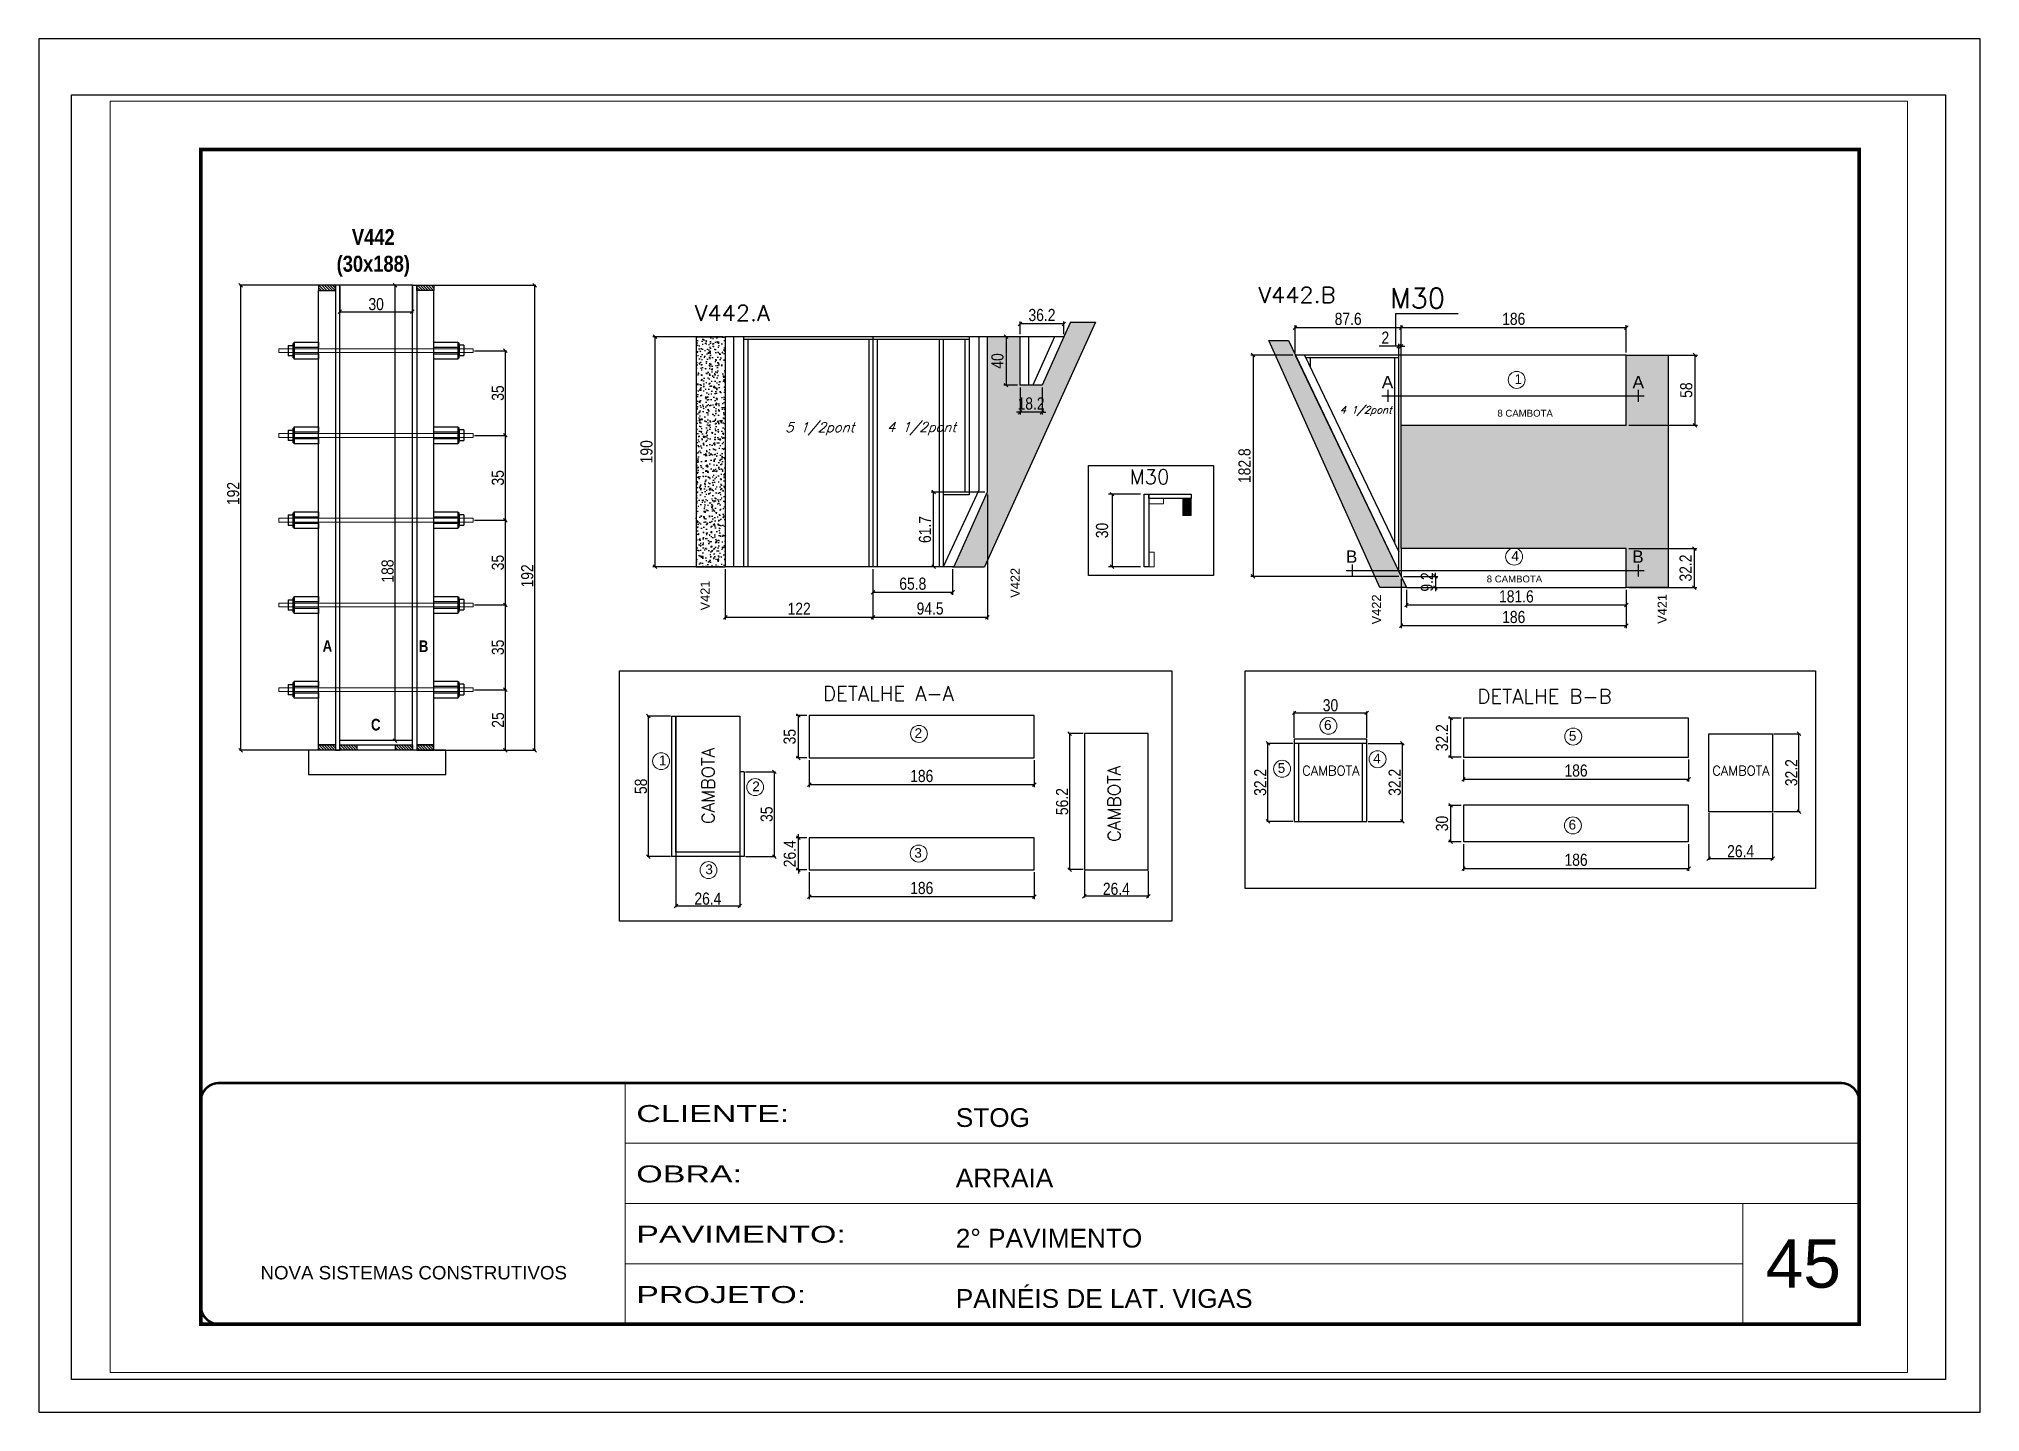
# Paper-space layout '01 (45)' of a CAD drawing. Extents: x -1 to 296, y 0 to 210.
# The model-space entities are those that its viewports show. They can reach past a viewport. Long polylines and large blocks are cut down to what shows.
import ezdxf
from ezdxf.enums import TextEntityAlignment as Align

# ---------------------------------------------------------------- set-up
doc = ezdxf.new("R2010")
doc.units = 0
doc.linetypes.add('CONTINUO', pattern=[0])
doc.linetypes.add('DASHED', pattern=[0.75, 0.5, -0.25])
doc.layers.get('0').update_dxf_attribs({"linetype": 'CONTINUOUS'})
doc.layers.get('Defpoints').update_dxf_attribs({"linetype": 'CONTINUOUS'})
for name, color, linetype in [('1HACHURA MADEIRAS', 1, 'CONTINUOUS'), ('5', 5, 'CONTINUOUS'), ('barrote', 251, 'CONTINUOUS'), ('COTA', 241, 'CONTINUOUS'), ('detalhes', 4, 'CONTINUOUS'), ('NOMENCLATURA', 7, 'CONTINUOUS'), ('Painéis', 200, 'CONTINUOUS'), ('presilha', 1, 'CONTINUOUS'), ('SARR_2.2x7', 40, 'CONTINUOUS'), ('SARR_3.5x7', 81, 'CONTINUOUS'), ('texto', 7, 'CONTINUOUS')]:
    doc.layers.add(name, color=color, linetype=linetype)
for name, color, linetype, lineweight in [('CARIMBO', 255, 'CONTINUOUS', 9), ('CONCRETO', 251, 'CONTINUOUS', 25), ('Folhas', 255, 'CONTINUOUS', 9), ('Madeira', 126, 'CONTINUOUS', 18), ('NUMERACAO', 7, 'CONTINUOUS', 15), ('Sarr 2.2x7', 40, 'CONTINUOUS', 9), ('SARRAFO DE PRESSAO', 251, 'DASHED', 9), ('SCO-___-LAJ', 2, 'CONTINUOUS', 0), ('Texto Seção', 7, 'CONTINUOUS', 15)]:
    doc.layers.add(name, color=color, linetype=linetype, lineweight=lineweight)
doc.styles.add('ARIAL', font='arial.ttf')
doc.styles.add('COTA TECNICA', font='techl___.ttf', dxfattribs={"height": 10})
doc.styles.add('COTA TECNICA 2X', font='techl___.ttf', dxfattribs={"height": 10})
doc.styles.add('REGUA-120', font='ROMANS.shx', dxfattribs={"height": 15})
doc.styles.add('ROMANS', font='romans.shx')
doc.styles.get("Standard").update_dxf_attribs({"font": 'ROMANS.SHX'})
doc.styles.add('TECNICA', font='techb___.ttf', dxfattribs={"height": 10})
doc.styles.add('Tecnologia', font='')
doc.styles.get('Tecnologia').set_extended_font_data('Forgotten Futurist')
doc.dimstyles.new('PAINEL', dxfattribs={"dimtxt": 10, "dimasz": 3, "dimexe": 3, "dimexo": 3, "dimgap": 3, "dimtad": 1, "dimdec": 1, "dimzin": 12, "dimdsep": 46, "dimtxsty": 'COTA TECNICA', "dimblk1": 'OBLIQUE', "dimblk2": 'OBLIQUE', "dimsah": 1, "dimcen": 0.9, "dimclrd": 4, "dimclre": 4, "dimclrt": 240, "dimadec": 1, "dimazin": 3, "dimtfac": 1, "dimtdec": 1, "dimtmove": 0, "dimatfit": 3, "dimfxl": 1, "dimtolj": 1, "dimtzin": 12, "dimarcsym": 0})
doc.dimstyles.new('SECAO', dxfattribs={"dimscale": 0.333333, "dimtxt": 5, "dimasz": 9, "dimexe": 3, "dimexo": 3, "dimgap": 3, "dimtad": 1, "dimdec": 1, "dimlfac": 0.5, "dimzin": 12, "dimdsep": 46, "dimtxsty": 'COTA TECNICA 2X', "dimblk1": 'OBLIQUE', "dimblk2": 'OBLIQUE', "dimsah": 1, "dimcen": 0.9, "dimclrd": 4, "dimclre": 4, "dimclrt": 240, "dimadec": 1, "dimazin": 3, "dimtfac": 1, "dimtdec": 1, "dimtmove": 0, "dimatfit": 3, "dimfxl": 1, "dimtolj": 1, "dimtzin": 12, "dimarcsym": 0})
pattern_1 = [(50, (-3114.5345, -4260.217), (9.1092334, -0.796954), [0.9525, -10.4775]), (355, (-3114.5345, -4260.217), (-1.762171, 9.552842), [0.762, -8.382029]), (100.45144, (-3113.775, -4260.283), (7.347062, 8.7558876), [0.8095004, -8.904512]), (46.1842, (-3114.535, -4257.677), (13.553952, -2.102116), [1.42875, -15.71625]), (96.63556, (-3113.405, -4257.852), (11.870207, 12.371306), [1.214251, -13.35678]), (351.18415, (-3114.535, -4257.677), (11.870207, 12.371306), [1.142998, -12.572987]), (21, (-3113.2645, -4258.312), (7.5807196, -5.11326), [0.9525, -10.4775]), (326, (-3113.2645, -4258.312), (3.090101, 9.209398), [0.762, -8.382]), (71.45144, (-3112.633, -4258.738), (10.670821, 4.0961384), [0.8095004, -8.904497]), (37.5, (-3114.5345, -4260.217), (0.1544302, 4.2277519), [0, -8.2804, 0, -8.509, 0, -8.41375]), (7.5, (-3114.5345, -4260.217), (3.3409831, 5.0090287), [0, -4.8514, 0, -8.0899, 0, -3.20675]), (327.5, (-3117.3666, -4260.217), (6.7795298, -0.2864372), [0, -3.175, 0, -9.906, 0, -13.1445]), (317.5, (-3118.6366, -4260.217), (7.406459, 1.2713246), [0, -4.1275, 0, -6.5786, 0, -9.3345])]
pattern_2 = [(50, (-2671.858, -4700.6904), (9.1092334, -0.7969543), [0.9525, -10.4775]), (355, (-2671.858, -4700.69), (-1.762171, 9.552842), [0.762, -8.382029]), (100.45144, (-2671.099, -4700.757), (7.347062, 8.7558876), [0.8095004, -8.904512]), (46.1842, (-2671.858, -4698.15), (13.553952, -2.102116), [1.42875, -15.71625]), (96.63556, (-2670.729, -4698.326), (11.870207, 12.371306), [1.214251, -13.35678]), (351.18415, (-2671.858, -4698.15), (11.870207, 12.371306), [1.142998, -12.572987]), (21, (-2670.588, -4698.7854), (7.5807196, -5.11326), [0.9525, -10.4775]), (326, (-2670.588, -4698.785), (3.090101, 9.209398), [0.762, -8.382]), (71.451445, (-2669.9565, -4699.2115), (10.670821, 4.0961384), [0.8095004, -8.904497]), (37.5, (-2671.8583, -4700.6904), (0.1544302, 4.2277519), [0, -8.2804, 0, -8.509, 0, -8.41375]), (7.5, (-2671.8583, -4700.6904), (3.3409831, 5.0090287), [0, -4.8514, 0, -8.0899, 0, -3.20675]), (327.5, (-2674.6904, -4700.6904), (6.7795298, -0.2864372), [0, -3.175, 0, -9.906, 0, -13.1445]), (317.5, (-2675.9604, -4700.6904), (7.406459, 1.2713246), [0, -4.1275, 0, -6.5786, 0, -9.3345])]

psp = doc.layouts.new('01 (45)')

msp = doc.modelspace()

# ---------------------------------------------------------------- texts
at = {"layer": '5', "color": 7, "linetype": 'Continuous'}
for s, p in [('M30', (5114.53, 1446.06)), ('DETALHE A-A', (4861.19, 1267.03)), ('DETALHE B-B', (5401.77, 1264.76))]:
    msp.add_text(s, height=12, rotation=359.99996, dxfattribs=at).set_placement(p)
at = {"layer": 'CARIMBO', "style": 'ARIAL'}
msp.add_text('45', height=40, dxfattribs=at).set_placement((5640.07, 782.37))
at = {"layer": 'detalhes', "color": 0, "linetype": 'Continuous', "style": 'ARIAL'}
for s, p in [('A', (5327.67, 1530.23)), ('A', (5534.81, 1530.23)), ('B', (5297.98, 1386.13)), ('B', (5534.52, 1386.13))]:
    msp.add_text(s, height=10.22, dxfattribs=at).set_placement(p, align=Align.MIDDLE_CENTER)
at = {"layer": 'detalhes', "style": 'TECNICA'}
for s, p in [('A', (4447.76, 1307.52)), ('B', (4527.2, 1307.31)), ('C', (4487.72, 1242.56))]:
    msp.add_text(s, height=9.6, dxfattribs=at).set_placement(p)
at = {"layer": 'NOMENCLATURA', "linetype": 'Continuous'}
msp.add_text('M30', height=16.5, dxfattribs=at).set_placement((5329.82, 1591.22))
at = {"layer": 'NOMENCLATURA', "linetype": 'Continuous', "style": 'ARIAL'}
for p in [(5418.4, 1501.7), (5409.61, 1364.83)]:
    msp.add_text('8 CAMBOTA', height=5.675, dxfattribs=at).set_placement(p)
for s, p in [('V421', (4767.58, 1341.66)), ('V422', (5023.74, 1352.13)), ('V422', (5322.29, 1330.17)), ('V421', (5558.37, 1330.6))]:
    msp.add_text(s, height=7.567, rotation=90, dxfattribs=at).set_placement(p)
at = {"layer": 'NOMENCLATURA', "insert": (4489.62, 1656.6), "char_height": 13.2, "attachment_point": 2, "style": 'TECNICA'}
msp.add_mtext_dynamic_manual_height_columns('V442\\P(30x188)', width=300.2766, gutter_width=1, heights=[0], dxfattribs=at)
at = {"layer": 'NUMERACAO', "color": 7, "style": 'ARIAL'}
for s, p in [('1', (5435.68, 1532.72)), ('4', (5433.08, 1386.7)), ('6', (5278.3, 1247.08)), ('2', (4940.01, 1240.37)), ('5', (5480.59, 1238.11)), ('1', (4728.74, 1217.82)), ('4', (5318.89, 1219.42)), ('5', (5240, 1211.55)), ('2', (4805.89, 1196.41)), ('6', (5480.34, 1164.75)), ('3', (4939.76, 1141.47)), ('3', (4767.15, 1127.86))]:
    msp.add_text(s, height=8, dxfattribs=at).set_placement(p, align=Align.MIDDLE_CENTER)
at = {"layer": 'Painéis', "color": 1, "char_height": 10.5, "attachment_point": 5, "rotation": 90, "style": 'ROMANS'}
for insert in [(4766.27, 1196.92), (5101.77, 1182.15)]:
    msp.add_mtext('\\A1;CAMBOTA', dxfattribs=dict(at, insert=insert))
at = {"layer": 'Painéis', "color": 1, "char_height": 7.875, "attachment_point": 5, "style": 'ROMANS'}
for insert in [(5280.81, 1209.36), (5619.63, 1209.36)]:
    msp.add_mtext('\\A1;CAMBOTA', dxfattribs=dict(at, insert=insert))
at = {"layer": 'texto', "color": 2, "attachment_point": 5, "style": 'ROMANS'}
for s, insert, char_height in [('{\\Q19;\\C256;4 1/2pont}', (5309.62, 1506.39), 6), ('{\\Q19;\\C256;5 1/2pont}', (4858.53, 1491.65), 8), ('{\\Q19;\\C256;4 1/2pont}', (4942.62, 1491.81), 8)]:
    msp.add_mtext(s, dxfattribs=dict(at, insert=insert, char_height=char_height))
at = {"layer": 'Texto Seção', "style": 'REGUA-120', "width": 1.05}
for s, p in [('V442.B', (5220.91, 1595.75)), ('V442.A', (4755.26, 1580.83))]:
    msp.add_text(s, height=13, dxfattribs=at).set_placement(p)

# ---------------------------------------------------------------- blocks, each defined once
blk = doc.blocks.new('9999999999')
at = {"color": 30, "linetype": 'CONTINUO'}
for p, q in [((98564.6, 34230.2), (98564.6, 34429.4)), ((98564.6, 34379.6), (99584, 34379.6)), ((98564.6, 34329.8), (99488, 34329.8)), ((99584, 34329.8), (99488, 34329.8)), ((99488, 34329.8), (99488, 34230.2)), ((98564.6, 34280), (99488, 34280))]:
    blk.add_line(p, q, dxfattribs=at)
at = {"color": 30, "linetype": 'CONTINUO', "const_width": 2}
blk.add_lwpolyline([(99584, 34230.2), (99584, 34414.4, 0.414214), (99569, 34429.4), (98229, 34429.4, 0.414214), (98214, 34414.4), (98214, 34245.2, 0.414214), (98229, 34230.2), (99584, 34230.2)], format="xyb", dxfattribs=at)
at = {"layer": 'Folhas'}
blk.add_lwpolyline([(98139, 34190.2), (99624, 34190.2), (99624, 35240.2), (98139, 35240.2)], close=True, dxfattribs=at)
at = {"layer": 'Folhas', "color": 30, "const_width": 3}
blk.add_lwpolyline([(98214, 34230.2), (99584, 34230.2), (99584, 35200.2), (98214, 35200.2)], close=True, dxfattribs=at)
at = {"color": 7, "linetype": 'Continuous', "ltscale": 5, "style": 'ARIAL'}
for s, height, p in [('STOG', 15.48, (98837.7, 34393.1)), ('ARRAIA', 15.48, (98837.7, 34343.3)), ('2° PAVIMENTO', 15.483, (98837.7, 34293.5)), ('NOVA SISTEMAS CONSTRUTIVOS', 11.059, (98263.2, 34267.2)), ('PAINÉIS DE LAT. VIGAS', 15.483, (98837.7, 34243.7))]:
    blk.add_text(s, height=height, dxfattribs=at).set_placement(p)
at = {"layer": 'Folhas', "color": 7, "style": 'Tecnologia', "width": 1.5}
for s, p in [('CLIENTE:', (98573.7, 34397.2)), ('OBRA:', (98573.7, 34347.3)), ('PAVIMENTO:', (98573.7, 34297.5)), ('PROJETO:', (98573.7, 34247.7))]:
    blk.add_text(s, height=14, dxfattribs=at).set_placement(p)
blk = doc.blocks.new('_Oblique')
at = {"color": 0, "linetype": 'ByBlock', "lineweight": -2}
blk.add_line((-0.5, -0.5), (0.5, 0.5), dxfattribs=at)
blk = doc.blocks.new('*D1233')
at = {"layer": 'COTA', "color": 4, "lineweight": -2, "transparency": 16777216}
for p, q in [((4526.6, 1610.2), (4624, 1610.2)), ((4623, 1226.2), (4623, 1610.2)), ((4541.6, 1226.2), (4624, 1226.2))]:
    blk.add_line(p, q, dxfattribs=at)
at = {"layer": 'Defpoints', "color": 0, "transparency": 16777216}
for p in [(4525.6, 1610.2), (4623, 1610.2), (4540.6, 1226.2)]:
    blk.add_point(p, dxfattribs=at)
at = {"layer": 'COTA', "color": 4, "lineweight": -2, "transparency": 16777216, "xscale": 3, "yscale": 3, "zscale": 3}
for p, rotation in [((4623, 1610.2), 90), ((4623, 1226.2), 270)]:
    blk.add_blockref('_Oblique', p, dxfattribs=dict(at, rotation=rotation))
at = {"layer": 'COTA', "color": 240, "transparency": 16777216, "insert": (4616.9, 1370.2), "char_height": 10, "attachment_point": 5, "rotation": 90, "style": 'COTA TECNICA 2X'}
blk.add_mtext('\\A1;192', dxfattribs=at)
blk = doc.blocks.new('*D1234')
at = {"layer": 'COTA', "color": 4, "lineweight": -2, "transparency": 16777216}
for p, q in [((4457.4, 1610.2), (4379, 1610.2)), ((4380, 1610.2), (4380, 1226.2)), ((4457.4, 1226.2), (4379, 1226.2))]:
    blk.add_line(p, q, dxfattribs=at)
at = {"layer": 'Defpoints', "color": 0, "transparency": 16777216}
for p in [(4458.4, 1610.2), (4380, 1226.2), (4458.4, 1226.2)]:
    blk.add_point(p, dxfattribs=at)
at = {"layer": 'COTA', "color": 4, "lineweight": -2, "transparency": 16777216, "xscale": 3, "yscale": 3, "zscale": 3}
for p, rotation in [((4380, 1610.2), 90), ((4380, 1226.2), 270)]:
    blk.add_blockref('_Oblique', p, dxfattribs=dict(at, rotation=rotation))
at = {"layer": 'COTA', "color": 240, "transparency": 16777216, "insert": (4373.9, 1438.2), "char_height": 10, "attachment_point": 5, "rotation": 90, "style": 'COTA TECNICA 2X'}
blk.add_mtext('\\A1;192', dxfattribs=at)
blk = doc.blocks.new('*D1235')
at = {"layer": 'COTA', "color": 4, "lineweight": -2, "transparency": 16777216}
for p, q in [((4573.3, 1276.2), (4599.8, 1276.2)), ((4598.8, 1226.2), (4598.8, 1276.2)), ((4540.6, 1226.2), (4599.8, 1226.2))]:
    blk.add_line(p, q, dxfattribs=at)
at = {"layer": 'Defpoints', "color": 0, "transparency": 16777216}
for p in [(4572.3, 1276.2), (4598.8, 1276.2), (4539.6, 1226.2)]:
    blk.add_point(p, dxfattribs=at)
at = {"layer": 'COTA', "color": 4, "lineweight": -2, "transparency": 16777216, "xscale": 3, "yscale": 3, "zscale": 3}
for p, rotation in [((4598.8, 1276.2), 90), ((4598.8, 1226.2), 270)]:
    blk.add_blockref('_Oblique', p, dxfattribs=dict(at, rotation=rotation))
at = {"layer": 'COTA', "color": 240, "transparency": 16777216, "insert": (4592.7, 1251.2), "char_height": 10, "attachment_point": 5, "rotation": 90, "style": 'COTA TECNICA 2X'}
blk.add_mtext('\\A1;25', dxfattribs=at)
blk = doc.blocks.new('*D1236')
at = {"layer": 'COTA', "color": 4, "lineweight": -2, "transparency": 16777216}
for p, q in [((4573.3, 1346.2), (4599.8, 1346.2)), ((4598.8, 1276.2), (4598.8, 1346.2)), ((4596.5, 1276.2), (4599.8, 1276.2))]:
    blk.add_line(p, q, dxfattribs=at)
at = {"layer": 'Defpoints', "color": 0, "transparency": 16777216}
for p in [(4572.3, 1346.2), (4598.8, 1346.2), (4595.5, 1276.2)]:
    blk.add_point(p, dxfattribs=at)
at = {"layer": 'COTA', "color": 4, "lineweight": -2, "transparency": 16777216, "xscale": 3, "yscale": 3, "zscale": 3}
for p, rotation in [((4598.8, 1346.2), 90), ((4598.8, 1276.2), 270)]:
    blk.add_blockref('_Oblique', p, dxfattribs=dict(at, rotation=rotation))
at = {"layer": 'COTA', "color": 240, "transparency": 16777216, "insert": (4592.6, 1311.2), "char_height": 10, "attachment_point": 5, "rotation": 90, "style": 'COTA TECNICA 2X'}
blk.add_mtext('\\A1;35', dxfattribs=at)
blk = doc.blocks.new('*D1237')
at = {"layer": 'COTA', "color": 4, "lineweight": -2, "transparency": 16777216}
for p, q in [((4462, 1609.2), (4462, 1587.4)), ((4522, 1609.2), (4522, 1587.4)), ((4462, 1588.4), (4522, 1588.4))]:
    blk.add_line(p, q, dxfattribs=at)
at = {"layer": 'Defpoints', "color": 0, "transparency": 16777216}
for p in [(4462, 1610.2), (4522, 1610.2), (4522, 1588.4)]:
    blk.add_point(p, dxfattribs=at)
at = {"layer": 'COTA', "color": 4, "lineweight": -2, "transparency": 16777216, "xscale": 3, "yscale": 3, "zscale": 3, "rotation": 180}
blk.add_blockref('_Oblique', (4462, 1588.4), dxfattribs=at)
at = {"layer": 'COTA', "color": 4, "lineweight": -2, "transparency": 16777216, "xscale": 3, "yscale": 3, "zscale": 3}
blk.add_blockref('_Oblique', (4522, 1588.4), dxfattribs=at)
at = {"layer": 'COTA', "color": 240, "transparency": 16777216, "insert": (4492, 1594.6), "char_height": 10, "attachment_point": 5, "style": 'COTA TECNICA 2X'}
blk.add_mtext('\\A1;30', dxfattribs=at)
blk = doc.blocks.new('*D1238')
at = {"layer": 'COTA', "color": 4, "lineweight": -2, "transparency": 16777216}
for p, q in [((4573.3, 1416.2), (4599.8, 1416.2)), ((4598.8, 1346.2), (4598.8, 1416.2)), ((4596.5, 1346.2), (4599.8, 1346.2))]:
    blk.add_line(p, q, dxfattribs=at)
at = {"layer": 'Defpoints', "color": 0, "transparency": 16777216}
for p in [(4572.3, 1416.2), (4598.8, 1416.2), (4595.5, 1346.2)]:
    blk.add_point(p, dxfattribs=at)
at = {"layer": 'COTA', "color": 4, "lineweight": -2, "transparency": 16777216, "xscale": 3, "yscale": 3, "zscale": 3}
for p, rotation in [((4598.8, 1416.2), 90), ((4598.8, 1346.2), 270)]:
    blk.add_blockref('_Oblique', p, dxfattribs=dict(at, rotation=rotation))
at = {"layer": 'COTA', "color": 240, "transparency": 16777216, "insert": (4592.6, 1381.2), "char_height": 10, "attachment_point": 5, "rotation": 90, "style": 'COTA TECNICA 2X'}
blk.add_mtext('\\A1;35', dxfattribs=at)
blk = doc.blocks.new('*D1239')
at = {"layer": 'COTA', "color": 4, "lineweight": -2, "transparency": 16777216}
for p, q in [((4573.3, 1486.2), (4599.8, 1486.2)), ((4598.8, 1416.2), (4598.8, 1486.2)), ((4596.5, 1416.2), (4599.8, 1416.2))]:
    blk.add_line(p, q, dxfattribs=at)
at = {"layer": 'Defpoints', "color": 0, "transparency": 16777216}
for p in [(4572.3, 1486.2), (4598.8, 1486.2), (4595.5, 1416.2)]:
    blk.add_point(p, dxfattribs=at)
at = {"layer": 'COTA', "color": 4, "lineweight": -2, "transparency": 16777216, "xscale": 3, "yscale": 3, "zscale": 3}
for p, rotation in [((4598.8, 1486.2), 90), ((4598.8, 1416.2), 270)]:
    blk.add_blockref('_Oblique', p, dxfattribs=dict(at, rotation=rotation))
at = {"layer": 'COTA', "color": 240, "transparency": 16777216, "insert": (4592.6, 1451.2), "char_height": 10, "attachment_point": 5, "rotation": 90, "style": 'COTA TECNICA 2X'}
blk.add_mtext('\\A1;35', dxfattribs=at)
blk = doc.blocks.new('*D1231')
at = {"layer": 'COTA', "color": 4, "lineweight": -2, "transparency": 16777216}
for p, q in [((4521, 1610.2), (4506.6, 1610.2)), ((4507.6, 1234.2), (4507.6, 1610.2)), ((4521, 1234.2), (4506.6, 1234.2))]:
    blk.add_line(p, q, dxfattribs=at)
at = {"layer": 'Defpoints', "color": 0, "transparency": 16777216}
for p in [(4507.6, 1610.2), (4522, 1610.2), (4522, 1234.2)]:
    blk.add_point(p, dxfattribs=at)
at = {"layer": 'COTA', "color": 4, "lineweight": -2, "transparency": 16777216, "xscale": 3, "yscale": 3, "zscale": 3}
for p, rotation in [((4507.6, 1610.2), 90), ((4507.6, 1234.2), 270)]:
    blk.add_blockref('_Oblique', p, dxfattribs=dict(at, rotation=rotation))
at = {"layer": 'COTA', "color": 240, "transparency": 16777216, "insert": (4501.5, 1374.2), "char_height": 10, "attachment_point": 5, "rotation": 90, "style": 'COTA TECNICA 2X'}
blk.add_mtext('\\A1;188', dxfattribs=at)
blk = doc.blocks.new('*D1232')
at = {"layer": 'COTA', "color": 4, "lineweight": -2, "transparency": 16777216}
for p, q in [((4573.3, 1556.2), (4599.8, 1556.2)), ((4598.8, 1486.2), (4598.8, 1556.2)), ((4596.5, 1486.2), (4599.8, 1486.2))]:
    blk.add_line(p, q, dxfattribs=at)
at = {"layer": 'Defpoints', "color": 0, "transparency": 16777216}
for p in [(4572.3, 1556.2), (4598.8, 1556.2), (4595.5, 1486.2)]:
    blk.add_point(p, dxfattribs=at)
at = {"layer": 'COTA', "color": 4, "lineweight": -2, "transparency": 16777216, "xscale": 3, "yscale": 3, "zscale": 3}
for p, rotation in [((4598.8, 1556.2), 90), ((4598.8, 1486.2), 270)]:
    blk.add_blockref('_Oblique', p, dxfattribs=dict(at, rotation=rotation))
at = {"layer": 'COTA', "color": 240, "transparency": 16777216, "insert": (4592.6, 1521.2), "char_height": 10, "attachment_point": 5, "rotation": 90, "style": 'COTA TECNICA 2X'}
blk.add_mtext('\\A1;35', dxfattribs=at)
blk = doc.blocks.new('*D1242')
at = {"layer": 'COTA', "color": 4, "linetype": 'Continuous', "lineweight": -2, "transparency": 16777216}
for p, q in [((4778.5, 1567.7), (4720.5, 1567.7)), ((4722.5, 1377.7), (4722.5, 1567.7)), ((4778.5, 1377.7), (4720.5, 1377.7))]:
    blk.add_line(p, q, dxfattribs=at)
at = {"layer": 'Defpoints', "color": 0, "linetype": 'Continuous', "transparency": 16777216}
for p in [(4722.5, 1567.7), (4780.5, 1567.7), (4780.5, 1377.7)]:
    blk.add_point(p, dxfattribs=at)
at = {"layer": 'COTA', "color": 4, "linetype": 'Continuous', "lineweight": -2, "transparency": 16777216, "xscale": 3, "yscale": 3, "zscale": 3}
for p, rotation in [((4722.5, 1567.7), 90), ((4722.5, 1377.7), 270)]:
    blk.add_blockref('_Oblique', p, dxfattribs=dict(at, rotation=rotation))
at = {"layer": 'COTA', "color": 240, "linetype": 'Continuous', "transparency": 16777216, "insert": (4715.4, 1472.7), "char_height": 10, "attachment_point": 5, "rotation": 90, "style": 'COTA TECNICA'}
blk.add_mtext('\\A1;190', dxfattribs=at)
blk = doc.blocks.new('*D1243')
at = {"layer": 'COTA', "color": 4, "linetype": 'Continuous', "lineweight": -2, "transparency": 16777216}
for p, q in [((4780.5, 1375.7), (4780.5, 1334.1)), ((4902.5, 1375.7), (4902.5, 1334.1)), ((4780.5, 1336.1), (4902.5, 1336.1))]:
    blk.add_line(p, q, dxfattribs=at)
at = {"layer": 'Defpoints', "color": 0, "linetype": 'Continuous', "transparency": 16777216}
for p in [(4780.5, 1377.7), (4902.5, 1377.7), (4902.5, 1336.1)]:
    blk.add_point(p, dxfattribs=at)
at = {"layer": 'COTA', "color": 4, "linetype": 'Continuous', "lineweight": -2, "transparency": 16777216, "xscale": 3, "yscale": 3, "zscale": 3, "rotation": 180}
blk.add_blockref('_Oblique', (4780.5, 1336.1), dxfattribs=at)
at = {"layer": 'COTA', "color": 4, "linetype": 'Continuous', "lineweight": -2, "transparency": 16777216, "xscale": 3, "yscale": 3, "zscale": 3}
blk.add_blockref('_Oblique', (4902.5, 1336.1), dxfattribs=at)
at = {"layer": 'COTA', "color": 240, "linetype": 'Continuous', "transparency": 16777216, "insert": (4841.5, 1343.1), "char_height": 10, "attachment_point": 5, "style": 'COTA TECNICA'}
blk.add_mtext('\\A1;122', dxfattribs=at)
blk = doc.blocks.new('*D1244')
at = {"layer": 'COTA', "color": 4, "linetype": 'Continuous', "lineweight": -2, "transparency": 16777216}
for p, q in [((4997, 1437.4), (4997, 1334.1)), ((4902.5, 1375.7), (4902.5, 1334.1)), ((4902.5, 1336.1), (4997, 1336.1))]:
    blk.add_line(p, q, dxfattribs=at)
at = {"layer": 'Defpoints', "color": 0, "linetype": 'Continuous', "transparency": 16777216}
for p in [(4997, 1439.4), (4902.5, 1377.7), (4997, 1336.1)]:
    blk.add_point(p, dxfattribs=at)
at = {"layer": 'COTA', "color": 4, "linetype": 'Continuous', "lineweight": -2, "transparency": 16777216, "xscale": 3, "yscale": 3, "zscale": 3, "rotation": 180}
blk.add_blockref('_Oblique', (4902.5, 1336.1), dxfattribs=at)
at = {"layer": 'COTA', "color": 4, "linetype": 'Continuous', "lineweight": -2, "transparency": 16777216, "xscale": 3, "yscale": 3, "zscale": 3}
blk.add_blockref('_Oblique', (4997, 1336.1), dxfattribs=at)
at = {"layer": 'COTA', "color": 240, "linetype": 'Continuous', "transparency": 16777216, "insert": (4949.7, 1343.2), "char_height": 10, "attachment_point": 5, "style": 'COTA TECNICA'}
blk.add_mtext('\\A1;94.5', dxfattribs=at)
blk = doc.blocks.new('*D1245')
at = {"layer": 'COTA', "color": 4, "linetype": 'Continuous', "lineweight": -2, "transparency": 16777216}
for p, q in [((4902.5, 1375.7), (4902.5, 1354.6)), ((4968.3, 1375.7), (4968.3, 1354.6)), ((4968.3, 1356.6), (4902.5, 1356.6))]:
    blk.add_line(p, q, dxfattribs=at)
at = {"layer": 'Defpoints', "color": 0, "linetype": 'Continuous', "transparency": 16777216}
for p in [(4902.5, 1377.7), (4968.3, 1377.7), (4902.5, 1356.6)]:
    blk.add_point(p, dxfattribs=at)
at = {"layer": 'COTA', "color": 4, "linetype": 'Continuous', "lineweight": -2, "transparency": 16777216, "xscale": 3, "yscale": 3, "zscale": 3, "rotation": 180}
blk.add_blockref('_Oblique', (4902.5, 1356.6), dxfattribs=at)
at = {"layer": 'COTA', "color": 4, "linetype": 'Continuous', "lineweight": -2, "transparency": 16777216, "xscale": 3, "yscale": 3, "zscale": 3}
blk.add_blockref('_Oblique', (4968.3, 1356.6), dxfattribs=at)
at = {"layer": 'COTA', "color": 240, "linetype": 'Continuous', "transparency": 16777216, "insert": (4935.4, 1363.7), "char_height": 10, "attachment_point": 5, "style": 'COTA TECNICA'}
blk.add_mtext('\\A1;65.8', dxfattribs=at)
blk = doc.blocks.new('*D1246')
at = {"layer": 'COTA', "color": 4, "linetype": 'Continuous', "lineweight": -2, "transparency": 16777216}
for p, q in [((4995, 1439.4), (4950.6, 1439.4)), ((4952.6, 1377.7), (4952.6, 1439.4)), ((4966.3, 1377.7), (4950.6, 1377.7))]:
    blk.add_line(p, q, dxfattribs=at)
at = {"layer": 'Defpoints', "color": 0, "linetype": 'Continuous', "transparency": 16777216}
for p in [(4952.6, 1439.4), (4997, 1439.4), (4968.3, 1377.7)]:
    blk.add_point(p, dxfattribs=at)
at = {"layer": 'COTA', "color": 4, "linetype": 'Continuous', "lineweight": -2, "transparency": 16777216, "xscale": 3, "yscale": 3, "zscale": 3}
for p, rotation in [((4952.6, 1439.4), 90), ((4952.6, 1377.7), 270)]:
    blk.add_blockref('_Oblique', p, dxfattribs=dict(at, rotation=rotation))
at = {"layer": 'COTA', "color": 240, "linetype": 'Continuous', "transparency": 16777216, "insert": (4945.5, 1408.5), "char_height": 10, "attachment_point": 5, "rotation": 90, "style": 'COTA TECNICA'}
blk.add_mtext('\\A1;61.7', dxfattribs=at)
blk = doc.blocks.new('*D1247')
at = {"layer": 'COTA', "color": 4, "linetype": 'Continuous', "lineweight": -2, "transparency": 16777216}
for p, q in [((5022, 1567.7), (5010.5, 1567.7)), ((5012.5, 1567.7), (5012.5, 1527.7)), ((5022, 1527.7), (5010.5, 1527.7))]:
    blk.add_line(p, q, dxfattribs=at)
at = {"layer": 'Defpoints', "color": 0, "linetype": 'Continuous', "transparency": 16777216}
for p in [(5024, 1567.7), (5012.5, 1527.7), (5024, 1527.7)]:
    blk.add_point(p, dxfattribs=at)
at = {"layer": 'COTA', "color": 4, "linetype": 'Continuous', "lineweight": -2, "transparency": 16777216, "xscale": 3, "yscale": 3, "zscale": 3}
for p, rotation in [((5012.5, 1567.7), 90), ((5012.5, 1527.7), 270)]:
    blk.add_blockref('_Oblique', p, dxfattribs=dict(at, rotation=rotation))
at = {"layer": 'COTA', "color": 240, "linetype": 'Continuous', "transparency": 16777216, "insert": (5005.4, 1547.7), "char_height": 10, "attachment_point": 5, "rotation": 90, "style": 'COTA TECNICA'}
blk.add_mtext('\\A1;40', dxfattribs=at)
blk = doc.blocks.new('*D1248')
at = {"layer": 'COTA', "color": 4, "linetype": 'Continuous', "lineweight": -2, "transparency": 16777216}
for p, q in [((5024, 1569.7), (5024, 1580.3)), ((5060.2, 1578.3), (5024, 1578.3)), ((5060.2, 1569.7), (5060.2, 1580.3))]:
    blk.add_line(p, q, dxfattribs=at)
at = {"layer": 'Defpoints', "color": 0, "linetype": 'Continuous', "transparency": 16777216}
for p in [(5024, 1578.3), (5024, 1567.7), (5060.2, 1567.7)]:
    blk.add_point(p, dxfattribs=at)
at = {"layer": 'COTA', "color": 4, "linetype": 'Continuous', "lineweight": -2, "transparency": 16777216, "xscale": 3, "yscale": 3, "zscale": 3, "rotation": 180}
blk.add_blockref('_Oblique', (5024, 1578.3), dxfattribs=at)
at = {"layer": 'COTA', "color": 4, "linetype": 'Continuous', "lineweight": -2, "transparency": 16777216, "xscale": 3, "yscale": 3, "zscale": 3}
blk.add_blockref('_Oblique', (5060.2, 1578.3), dxfattribs=at)
at = {"layer": 'COTA', "color": 240, "linetype": 'Continuous', "transparency": 16777216, "insert": (5042.1, 1585.6), "char_height": 10, "attachment_point": 5, "style": 'COTA TECNICA'}
blk.add_mtext('\\A1;36.2', dxfattribs=at)
blk = doc.blocks.new('*D1249')
at = {"layer": 'COTA', "color": 4, "linetype": 'Continuous', "lineweight": -2, "transparency": 16777216}
for p, q in [((5024, 1525.7), (5024, 1503.4)), ((5042.2, 1525.7), (5042.2, 1503.4)), ((5024, 1505.4), (5021, 1505.4)), ((5042.2, 1505.4), (5024, 1505.4)), ((5042.2, 1505.4), (5045.2, 1505.4))]:
    blk.add_line(p, q, dxfattribs=at)
at = {"layer": 'Defpoints', "color": 0, "linetype": 'Continuous', "transparency": 16777216}
for p in [(5024, 1527.7), (5042.2, 1527.7), (5024, 1505.4)]:
    blk.add_point(p, dxfattribs=at)
at = {"layer": 'COTA', "color": 4, "linetype": 'Continuous', "lineweight": -2, "transparency": 16777216, "xscale": 3, "yscale": 3, "zscale": 3}
blk.add_blockref('_Oblique', (5024, 1505.4), dxfattribs=at)
at = {"layer": 'COTA', "color": 4, "linetype": 'Continuous', "lineweight": -2, "transparency": 16777216, "xscale": 3, "yscale": 3, "zscale": 3, "rotation": 180}
blk.add_blockref('_Oblique', (5042.2, 1505.4), dxfattribs=at)
at = {"layer": 'COTA', "color": 240, "linetype": 'Continuous', "transparency": 16777216, "insert": (5033.1, 1512.5), "char_height": 10, "attachment_point": 5, "style": 'COTA TECNICA'}
blk.add_mtext('\\A1;18.2', dxfattribs=at)
blk = doc.blocks.new('*D1253')
at = {"layer": 'COTA', "color": 4, "linetype": 'Continuous', "lineweight": -2, "transparency": 16777216}
for p, q in [((5249.3, 1552.6), (5214.6, 1552.6)), ((5216.6, 1552.6), (5216.6, 1369.8)), ((5336.9, 1369.8), (5214.6, 1369.8))]:
    blk.add_line(p, q, dxfattribs=at)
at = {"layer": 'Defpoints', "color": 0, "linetype": 'Continuous', "transparency": 16777216}
for p in [(5251.3, 1552.6), (5216.6, 1369.8), (5338.9, 1369.8)]:
    blk.add_point(p, dxfattribs=at)
at = {"layer": 'COTA', "color": 4, "linetype": 'Continuous', "lineweight": -2, "transparency": 16777216, "xscale": 3, "yscale": 3, "zscale": 3}
for p, rotation in [((5216.6, 1552.6), 90), ((5216.6, 1369.8), 270)]:
    blk.add_blockref('_Oblique', p, dxfattribs=dict(at, rotation=rotation))
at = {"layer": 'COTA', "color": 240, "linetype": 'Continuous', "transparency": 16777216, "insert": (5209.5, 1461.2), "char_height": 10, "attachment_point": 5, "rotation": 90, "style": 'COTA TECNICA'}
blk.add_mtext('\\A1;182.8', dxfattribs=at)
blk = doc.blocks.new('*D1254')
at = {"layer": 'COTA', "color": 4, "linetype": 'Continuous', "lineweight": -2, "transparency": 16777216}
for p, q in [((5251.3, 1554.6), (5251.3, 1577.3)), ((5251.3, 1575.3), (5338.9, 1575.3)), ((5338.9, 1554.6), (5338.9, 1577.3))]:
    blk.add_line(p, q, dxfattribs=at)
at = {"layer": 'Defpoints', "color": 0, "linetype": 'Continuous', "transparency": 16777216}
for p in [(5338.9, 1575.3), (5251.3, 1552.6), (5338.9, 1552.6)]:
    blk.add_point(p, dxfattribs=at)
at = {"layer": 'COTA', "color": 4, "linetype": 'Continuous', "lineweight": -2, "transparency": 16777216, "xscale": 3, "yscale": 3, "zscale": 3, "rotation": 180}
blk.add_blockref('_Oblique', (5251.3, 1575.3), dxfattribs=at)
at = {"layer": 'COTA', "color": 4, "linetype": 'Continuous', "lineweight": -2, "transparency": 16777216, "xscale": 3, "yscale": 3, "zscale": 3}
blk.add_blockref('_Oblique', (5338.9, 1575.3), dxfattribs=at)
at = {"layer": 'COTA', "color": 240, "linetype": 'Continuous', "transparency": 16777216, "insert": (5295.1, 1582.4), "char_height": 10, "attachment_point": 5, "style": 'COTA TECNICA'}
blk.add_mtext('\\A1;87.6', dxfattribs=at)
blk = doc.blocks.new('*D1255')
at = {"layer": 'COTA', "color": 4, "linetype": 'Continuous', "lineweight": -2, "transparency": 16777216}
for p, q in [((5338.9, 1554.6), (5338.9, 1577.3)), ((5338.9, 1575.3), (5524.9, 1575.3)), ((5524.9, 1554.6), (5524.9, 1577.3))]:
    blk.add_line(p, q, dxfattribs=at)
at = {"layer": 'Defpoints', "color": 0, "linetype": 'Continuous', "transparency": 16777216}
for p in [(5524.9, 1575.3), (5338.9, 1552.6), (5524.9, 1552.6)]:
    blk.add_point(p, dxfattribs=at)
at = {"layer": 'COTA', "color": 4, "linetype": 'Continuous', "lineweight": -2, "transparency": 16777216, "xscale": 3, "yscale": 3, "zscale": 3, "rotation": 180}
blk.add_blockref('_Oblique', (5338.9, 1575.3), dxfattribs=at)
at = {"layer": 'COTA', "color": 4, "linetype": 'Continuous', "lineweight": -2, "transparency": 16777216, "xscale": 3, "yscale": 3, "zscale": 3}
blk.add_blockref('_Oblique', (5524.9, 1575.3), dxfattribs=at)
at = {"layer": 'COTA', "color": 240, "linetype": 'Continuous', "transparency": 16777216, "insert": (5431.9, 1582.4), "char_height": 10, "attachment_point": 5, "style": 'COTA TECNICA'}
blk.add_mtext('\\A1;186', dxfattribs=at)
blk = doc.blocks.new('*D1257')
at = {"layer": 'COTA', "color": 4, "linetype": 'Continuous', "lineweight": -2, "transparency": 16777216}
for p, q in [((5526.9, 1552.6), (5583.7, 1552.6)), ((5581.7, 1494.6), (5581.7, 1552.6)), ((5526.9, 1494.6), (5583.7, 1494.6))]:
    blk.add_line(p, q, dxfattribs=at)
at = {"layer": 'Defpoints', "color": 0, "linetype": 'Continuous', "transparency": 16777216}
for p in [(5524.9, 1552.6), (5581.7, 1552.6), (5524.9, 1494.6)]:
    blk.add_point(p, dxfattribs=at)
at = {"layer": 'COTA', "color": 4, "linetype": 'Continuous', "lineweight": -2, "transparency": 16777216, "xscale": 3, "yscale": 3, "zscale": 3}
for p, rotation in [((5581.7, 1552.6), 90), ((5581.7, 1494.6), 270)]:
    blk.add_blockref('_Oblique', p, dxfattribs=dict(at, rotation=rotation))
at = {"layer": 'COTA', "color": 240, "linetype": 'Continuous', "transparency": 16777216, "insert": (5574.5, 1523.6), "char_height": 10, "attachment_point": 5, "rotation": 90, "style": 'COTA TECNICA'}
blk.add_mtext('\\A1;58', dxfattribs=at)
blk = doc.blocks.new('*D1258')
at = {"layer": 'COTA', "color": 4, "linetype": 'Continuous', "lineweight": -2, "transparency": 16777216}
for p, q in [((5526.9, 1392.8), (5583.2, 1392.8)), ((5581.2, 1360.6), (5581.2, 1392.8)), ((5526.9, 1360.6), (5583.2, 1360.6))]:
    blk.add_line(p, q, dxfattribs=at)
at = {"layer": 'Defpoints', "color": 0, "linetype": 'Continuous', "transparency": 16777216}
for p in [(5524.9, 1392.8), (5581.2, 1392.8), (5524.9, 1360.6)]:
    blk.add_point(p, dxfattribs=at)
at = {"layer": 'COTA', "color": 4, "linetype": 'Continuous', "lineweight": -2, "transparency": 16777216, "xscale": 3, "yscale": 3, "zscale": 3}
for p, rotation in [((5581.2, 1392.8), 90), ((5581.2, 1360.6), 270)]:
    blk.add_blockref('_Oblique', p, dxfattribs=dict(at, rotation=rotation))
at = {"layer": 'COTA', "color": 240, "linetype": 'Continuous', "transparency": 16777216, "insert": (5574, 1376.7), "char_height": 10, "attachment_point": 5, "rotation": 90, "style": 'COTA TECNICA'}
blk.add_mtext('\\A1;32.2', dxfattribs=at)
blk = doc.blocks.new('*D1250')
at = {"layer": 'COTA', "color": 4, "linetype": 'Continuous', "lineweight": -2, "transparency": 16777216}
for p, q in [((5338.9, 1367.8), (5338.9, 1327)), ((5524.9, 1358.6), (5524.9, 1327)), ((5524.9, 1329), (5338.9, 1329))]:
    blk.add_line(p, q, dxfattribs=at)
at = {"layer": 'Defpoints', "color": 0, "linetype": 'Continuous', "transparency": 16777216}
for p in [(5338.9, 1369.8), (5524.9, 1360.6), (5338.9, 1329)]:
    blk.add_point(p, dxfattribs=at)
at = {"layer": 'COTA', "color": 4, "linetype": 'Continuous', "lineweight": -2, "transparency": 16777216, "xscale": 3, "yscale": 3, "zscale": 3, "rotation": 180}
blk.add_blockref('_Oblique', (5338.9, 1329), dxfattribs=at)
at = {"layer": 'COTA', "color": 4, "linetype": 'Continuous', "lineweight": -2, "transparency": 16777216, "xscale": 3, "yscale": 3, "zscale": 3}
blk.add_blockref('_Oblique', (5524.9, 1329), dxfattribs=at)
at = {"layer": 'COTA', "color": 240, "linetype": 'Continuous', "transparency": 16777216, "insert": (5431.9, 1336.2), "char_height": 10, "attachment_point": 5, "style": 'COTA TECNICA'}
blk.add_mtext('\\A1;186', dxfattribs=at)
blk = doc.blocks.new('*D1251')
at = {"layer": 'COTA', "color": 4, "linetype": 'Continuous', "lineweight": -2, "transparency": 16777216}
for p, q in [((5343.3, 1358.6), (5343.3, 1344.1)), ((5524.9, 1358.6), (5524.9, 1344.1)), ((5524.9, 1346.1), (5343.3, 1346.1))]:
    blk.add_line(p, q, dxfattribs=at)
at = {"layer": 'Defpoints', "color": 0, "linetype": 'Continuous', "transparency": 16777216}
for p in [(5343.3, 1360.6), (5524.9, 1360.6), (5343.3, 1346.1)]:
    blk.add_point(p, dxfattribs=at)
at = {"layer": 'COTA', "color": 4, "linetype": 'Continuous', "lineweight": -2, "transparency": 16777216, "xscale": 3, "yscale": 3, "zscale": 3, "rotation": 180}
blk.add_blockref('_Oblique', (5343.3, 1346.1), dxfattribs=at)
at = {"layer": 'COTA', "color": 4, "linetype": 'Continuous', "lineweight": -2, "transparency": 16777216, "xscale": 3, "yscale": 3, "zscale": 3}
blk.add_blockref('_Oblique', (5524.9, 1346.1), dxfattribs=at)
at = {"layer": 'COTA', "color": 240, "linetype": 'Continuous', "transparency": 16777216, "insert": (5434.1, 1353.2), "char_height": 10, "attachment_point": 5, "style": 'COTA TECNICA'}
blk.add_mtext('\\A1;181.6', dxfattribs=at)
blk = doc.blocks.new('*D1252')
at = {"layer": 'COTA', "color": 4, "linetype": 'Continuous', "lineweight": -2, "transparency": 16777216}
for p, q in [((5340.9, 1369.8), (5369.2, 1369.8)), ((5367.2, 1369.8), (5367.2, 1372.8)), ((5367.2, 1369.8), (5367.2, 1360.6)), ((5345.3, 1360.6), (5369.2, 1360.6)), ((5367.2, 1360.6), (5367.2, 1357.6))]:
    blk.add_line(p, q, dxfattribs=at)
at = {"layer": 'Defpoints', "color": 0, "linetype": 'Continuous', "transparency": 16777216}
for p in [(5338.9, 1369.8), (5343.3, 1360.6), (5367.2, 1360.6)]:
    blk.add_point(p, dxfattribs=at)
at = {"layer": 'COTA', "color": 4, "linetype": 'Continuous', "lineweight": -2, "transparency": 16777216, "xscale": 3, "yscale": 3, "zscale": 3}
for p, rotation in [((5367.2, 1369.8), 270), ((5367.2, 1360.6), 90)]:
    blk.add_blockref('_Oblique', p, dxfattribs=dict(at, rotation=rotation))
at = {"layer": 'COTA', "color": 240, "linetype": 'Continuous', "transparency": 16777216, "insert": (5360.2, 1365.2), "char_height": 10, "attachment_point": 5, "rotation": 90, "style": 'COTA TECNICA'}
blk.add_mtext('\\A1;9.2', dxfattribs=at)
blk = doc.blocks.new('*D1256')
at = {"layer": 'COTA', "color": 4, "linetype": 'Continuous', "lineweight": -2, "transparency": 16777216}
for p, q in [((5336.9, 1559.9), (5320.8, 1559.9)), ((5336.9, 1550.7), (5336.9, 1561.9)), ((5338.9, 1559.9), (5336.9, 1559.9)), ((5338.9, 1550.7), (5338.9, 1561.9)), ((5338.9, 1559.9), (5341.9, 1559.9))]:
    blk.add_line(p, q, dxfattribs=at)
at = {"layer": 'Defpoints', "color": 0, "linetype": 'Continuous', "transparency": 16777216}
for p in [(5336.9, 1559.9), (5336.9, 1548.7), (5338.9, 1548.7)]:
    blk.add_point(p, dxfattribs=at)
at = {"layer": 'COTA', "color": 4, "linetype": 'Continuous', "lineweight": -2, "transparency": 16777216, "xscale": 3, "yscale": 3, "zscale": 3}
blk.add_blockref('_Oblique', (5336.9, 1559.9), dxfattribs=at)
at = {"layer": 'COTA', "color": 4, "linetype": 'Continuous', "lineweight": -2, "transparency": 16777216, "xscale": 3, "yscale": 3, "zscale": 3, "rotation": 180}
blk.add_blockref('_Oblique', (5338.9, 1559.9), dxfattribs=at)
at = {"layer": 'COTA', "color": 240, "linetype": 'Continuous', "transparency": 16777216, "insert": (5325.8, 1566.9), "char_height": 10, "attachment_point": 5, "style": 'COTA TECNICA'}
blk.add_mtext('\\A1;2', dxfattribs=at)
blk = doc.blocks.new('*D1259')
at = {"layer": 'Defpoints', "color": 0, "linetype": 'ByBlock', "transparency": 16777216}
for p in [(5126.4, 1437.7), (5100, 1377.7), (5126.4, 1377.7)]:
    blk.add_point(p, dxfattribs=at)
at = {"layer": 'Sarr 2.2x7', "color": 4, "linetype": 'ByBlock', "lineweight": -2, "transparency": 16777216}
for p, q in [((5123.4, 1437.7), (5097, 1437.7)), ((5100, 1437.7), (5100, 1377.7)), ((5123.4, 1377.7), (5097, 1377.7))]:
    blk.add_line(p, q, dxfattribs=at)
at = {"layer": 'Sarr 2.2x7', "color": 4, "linetype": 'ByBlock', "lineweight": -2, "transparency": 16777216, "xscale": 3, "yscale": 3, "zscale": 3}
for p, rotation in [((5100, 1437.7), 90), ((5100, 1377.7), 270)]:
    blk.add_blockref('_Oblique', p, dxfattribs=dict(at, rotation=rotation))
at = {"layer": 'Sarr 2.2x7', "color": 240, "linetype": 'ByBlock', "transparency": 16777216, "insert": (5091.8, 1407.7), "char_height": 10, "attachment_point": 5, "rotation": 90, "style": 'COTA TECNICA'}
blk.add_mtext('\\A1;30', dxfattribs=at)
blk = doc.blocks.new('*D1265')
at = {"layer": 'COTA', "color": 4, "linetype": 'Continuous', "lineweight": -2, "transparency": 16777216}
for p, q in [((4847.8, 1254.9), (4838.9, 1254.9)), ((4840.9, 1219.9), (4840.9, 1254.9)), ((4847.8, 1219.9), (4838.9, 1219.9))]:
    blk.add_line(p, q, dxfattribs=at)
at = {"layer": 'Defpoints', "color": 0, "linetype": 'Continuous', "transparency": 16777216}
for p in [(4840.9, 1254.9), (4849.8, 1254.9), (4849.8, 1219.9)]:
    blk.add_point(p, dxfattribs=at)
at = {"layer": 'COTA', "color": 4, "linetype": 'Continuous', "lineweight": -2, "transparency": 16777216, "xscale": 3, "yscale": 3, "zscale": 3}
for p, rotation in [((4840.9, 1254.9), 90), ((4840.9, 1219.9), 270)]:
    blk.add_blockref('_Oblique', p, dxfattribs=dict(at, rotation=rotation))
at = {"layer": 'COTA', "color": 240, "linetype": 'Continuous', "transparency": 16777216, "insert": (4833.7, 1237.4), "char_height": 10, "attachment_point": 5, "rotation": 90, "style": 'COTA TECNICA'}
blk.add_mtext('\\A1;35', dxfattribs=at)
blk = doc.blocks.new('*D1266')
at = {"layer": 'COTA', "color": 4, "linetype": 'Continuous', "lineweight": -2, "transparency": 16777216}
for p, q in [((4849.8, 1217.9), (4849.8, 1195.8)), ((5035.8, 1217.9), (5035.8, 1195.8)), ((4849.8, 1197.8), (5035.8, 1197.8))]:
    blk.add_line(p, q, dxfattribs=at)
at = {"layer": 'Defpoints', "color": 0, "linetype": 'Continuous', "transparency": 16777216}
for p in [(4849.8, 1219.9), (5035.8, 1219.9), (5035.8, 1197.8)]:
    blk.add_point(p, dxfattribs=at)
at = {"layer": 'COTA', "color": 4, "linetype": 'Continuous', "lineweight": -2, "transparency": 16777216, "xscale": 3, "yscale": 3, "zscale": 3, "rotation": 180}
blk.add_blockref('_Oblique', (4849.8, 1197.8), dxfattribs=at)
at = {"layer": 'COTA', "color": 4, "linetype": 'Continuous', "lineweight": -2, "transparency": 16777216, "xscale": 3, "yscale": 3, "zscale": 3}
blk.add_blockref('_Oblique', (5035.8, 1197.8), dxfattribs=at)
at = {"layer": 'COTA', "color": 240, "linetype": 'Continuous', "transparency": 16777216, "insert": (4942.8, 1204.9), "char_height": 10, "attachment_point": 5, "style": 'COTA TECNICA'}
blk.add_mtext('\\A1;186', dxfattribs=at)
blk = doc.blocks.new('*D1260')
at = {"layer": 'COTA', "color": 4, "lineweight": -2, "transparency": 16777216}
for p, q in [((4797.1, 1208.4), (4822, 1208.4)), ((4821, 1138.4), (4821, 1208.4)), ((4797.1, 1138.4), (4822, 1138.4))]:
    blk.add_line(p, q, dxfattribs=at)
at = {"layer": 'Defpoints', "color": 0, "transparency": 16777216}
for p in [(4796.1, 1208.4), (4821, 1208.4), (4796.1, 1138.4)]:
    blk.add_point(p, dxfattribs=at)
at = {"layer": 'COTA', "color": 4, "lineweight": -2, "transparency": 16777216, "xscale": 3, "yscale": 3, "zscale": 3}
for p, rotation in [((4821, 1208.4), 90), ((4821, 1138.4), 270)]:
    blk.add_blockref('_Oblique', p, dxfattribs=dict(at, rotation=rotation))
at = {"layer": 'COTA', "color": 240, "transparency": 16777216, "insert": (4814.7, 1173.4), "char_height": 10, "attachment_point": 5, "rotation": 90, "style": 'COTA TECNICA 2X'}
blk.add_mtext('\\A1;35', dxfattribs=at)
blk = doc.blocks.new('*D1261')
at = {"layer": 'COTA', "color": 4, "lineweight": -2, "transparency": 16777216}
for p, q in [((4735.1, 1254.4), (4716, 1254.4)), ((4717, 1138.4), (4717, 1254.4)), ((4735.1, 1138.4), (4716, 1138.4))]:
    blk.add_line(p, q, dxfattribs=at)
at = {"layer": 'Defpoints', "color": 0, "transparency": 16777216}
for p in [(4717, 1254.4), (4736.1, 1254.4), (4736.1, 1138.4)]:
    blk.add_point(p, dxfattribs=at)
at = {"layer": 'COTA', "color": 4, "lineweight": -2, "transparency": 16777216, "xscale": 3, "yscale": 3, "zscale": 3}
for p, rotation in [((4717, 1254.4), 90), ((4717, 1138.4), 270)]:
    blk.add_blockref('_Oblique', p, dxfattribs=dict(at, rotation=rotation))
at = {"layer": 'COTA', "color": 240, "transparency": 16777216, "insert": (4710.8, 1196.4), "char_height": 10, "attachment_point": 5, "rotation": 90, "style": 'COTA TECNICA 2X'}
blk.add_mtext('\\A1;58', dxfattribs=at)
blk = doc.blocks.new('*D1262')
at = {"layer": 'COTA', "color": 4, "lineweight": -2, "transparency": 16777216}
for p, q in [((4739.7, 1141), (4739.7, 1096.5)), ((4792.5, 1141), (4792.5, 1096.5)), ((4792.5, 1097.5), (4739.7, 1097.5))]:
    blk.add_line(p, q, dxfattribs=at)
at = {"layer": 'Defpoints', "color": 0, "transparency": 16777216}
for p in [(4739.7, 1142), (4792.5, 1142), (4739.7, 1097.5)]:
    blk.add_point(p, dxfattribs=at)
at = {"layer": 'COTA', "color": 4, "lineweight": -2, "transparency": 16777216, "xscale": 3, "yscale": 3, "zscale": 3, "rotation": 180}
blk.add_blockref('_Oblique', (4739.7, 1097.5), dxfattribs=at)
at = {"layer": 'COTA', "color": 4, "lineweight": -2, "transparency": 16777216, "xscale": 3, "yscale": 3, "zscale": 3}
blk.add_blockref('_Oblique', (4792.5, 1097.5), dxfattribs=at)
at = {"layer": 'COTA', "color": 240, "transparency": 16777216, "insert": (4766.1, 1103.6), "char_height": 10, "attachment_point": 5, "style": 'COTA TECNICA 2X'}
blk.add_mtext('\\A1;26.4', dxfattribs=at)
blk = doc.blocks.new('*D1263')
at = {"layer": 'COTA', "color": 4, "linetype": 'Continuous', "lineweight": -2, "transparency": 16777216}
for p, q in [((4840.9, 1153.9), (4840.9, 1156.9)), ((4847.8, 1153.9), (4838.9, 1153.9)), ((4840.9, 1127.5), (4840.9, 1153.9)), ((4847.8, 1127.5), (4838.9, 1127.5)), ((4840.9, 1127.5), (4840.9, 1124.5))]:
    blk.add_line(p, q, dxfattribs=at)
at = {"layer": 'Defpoints', "color": 0, "linetype": 'Continuous', "transparency": 16777216}
for p in [(4840.9, 1153.9), (4849.8, 1153.9), (4849.8, 1127.5)]:
    blk.add_point(p, dxfattribs=at)
at = {"layer": 'COTA', "color": 4, "linetype": 'Continuous', "lineweight": -2, "transparency": 16777216, "xscale": 3, "yscale": 3, "zscale": 3}
for p, rotation in [((4840.9, 1153.9), 270), ((4840.9, 1127.5), 90)]:
    blk.add_blockref('_Oblique', p, dxfattribs=dict(at, rotation=rotation))
at = {"layer": 'COTA', "color": 240, "linetype": 'Continuous', "transparency": 16777216, "insert": (4833.8, 1140.7), "char_height": 10, "attachment_point": 5, "rotation": 90, "style": 'COTA TECNICA'}
blk.add_mtext('\\A1;26.4', dxfattribs=at)
blk = doc.blocks.new('*D1264')
at = {"layer": 'COTA', "color": 4, "linetype": 'Continuous', "lineweight": -2, "transparency": 16777216}
for p, q in [((4849.8, 1125.5), (4849.8, 1103.3)), ((5035.8, 1125.5), (5035.8, 1103.3)), ((4849.8, 1105.3), (5035.8, 1105.3))]:
    blk.add_line(p, q, dxfattribs=at)
at = {"layer": 'Defpoints', "color": 0, "linetype": 'Continuous', "transparency": 16777216}
for p in [(4849.8, 1127.5), (5035.8, 1127.5), (5035.8, 1105.3)]:
    blk.add_point(p, dxfattribs=at)
at = {"layer": 'COTA', "color": 4, "linetype": 'Continuous', "lineweight": -2, "transparency": 16777216, "xscale": 3, "yscale": 3, "zscale": 3, "rotation": 180}
blk.add_blockref('_Oblique', (4849.8, 1105.3), dxfattribs=at)
at = {"layer": 'COTA', "color": 4, "linetype": 'Continuous', "lineweight": -2, "transparency": 16777216, "xscale": 3, "yscale": 3, "zscale": 3}
blk.add_blockref('_Oblique', (5035.8, 1105.3), dxfattribs=at)
at = {"layer": 'COTA', "color": 240, "linetype": 'Continuous', "transparency": 16777216, "insert": (4942.8, 1112.4), "char_height": 10, "attachment_point": 5, "style": 'COTA TECNICA'}
blk.add_mtext('\\A1;186', dxfattribs=at)
blk = doc.blocks.new('*D1273')
at = {"layer": 'COTA', "color": 4, "lineweight": -2, "transparency": 16777216}
for p, q in [((5077.2, 1126.6), (5077.2, 1104.6)), ((5130, 1126.6), (5130, 1104.6)), ((5130, 1105.6), (5077.2, 1105.6))]:
    blk.add_line(p, q, dxfattribs=at)
at = {"layer": 'Defpoints', "color": 0, "transparency": 16777216}
for p in [(5077.2, 1127.6), (5130, 1127.6), (5077.2, 1105.6)]:
    blk.add_point(p, dxfattribs=at)
at = {"layer": 'COTA', "color": 4, "lineweight": -2, "transparency": 16777216, "xscale": 3, "yscale": 3, "zscale": 3, "rotation": 180}
blk.add_blockref('_Oblique', (5077.2, 1105.6), dxfattribs=at)
at = {"layer": 'COTA', "color": 4, "lineweight": -2, "transparency": 16777216, "xscale": 3, "yscale": 3, "zscale": 3}
blk.add_blockref('_Oblique', (5130, 1105.6), dxfattribs=at)
at = {"layer": 'COTA', "color": 240, "transparency": 16777216, "insert": (5103.6, 1111.7), "char_height": 10, "attachment_point": 5, "style": 'COTA TECNICA 2X'}
blk.add_mtext('\\A1;26.4', dxfattribs=at)
blk = doc.blocks.new('*D1274')
at = {"layer": 'COTA', "color": 4, "lineweight": -2, "transparency": 16777216}
for p, q in [((5076.2, 1240), (5064, 1240)), ((5065, 1240), (5065, 1127.6)), ((5076.2, 1127.6), (5064, 1127.6))]:
    blk.add_line(p, q, dxfattribs=at)
at = {"layer": 'Defpoints', "color": 0, "transparency": 16777216}
for p in [(5077.2, 1240), (5065, 1127.6), (5077.2, 1127.6)]:
    blk.add_point(p, dxfattribs=at)
at = {"layer": 'COTA', "color": 4, "lineweight": -2, "transparency": 16777216, "xscale": 3, "yscale": 3, "zscale": 3}
for p, rotation in [((5065, 1240), 90), ((5065, 1127.6), 270)]:
    blk.add_blockref('_Oblique', p, dxfattribs=dict(at, rotation=rotation))
at = {"layer": 'COTA', "color": 240, "transparency": 16777216, "insert": (5058.8, 1183.8), "char_height": 10, "attachment_point": 5, "rotation": 90, "style": 'COTA TECNICA 2X'}
blk.add_mtext('\\A1;56.2', dxfattribs=at)
blk = doc.blocks.new('*D1275')
at = {"layer": 'COTA', "color": 4, "lineweight": -2, "transparency": 16777216}
for p, q in [((5249.5, 1231.9), (5227.8, 1231.9)), ((5228.8, 1167.5), (5228.8, 1231.9)), ((5249.5, 1167.5), (5227.8, 1167.5))]:
    blk.add_line(p, q, dxfattribs=at)
at = {"layer": 'Defpoints', "color": 0, "transparency": 16777216}
for p in [(5228.8, 1231.9), (5250.5, 1231.9), (5250.5, 1167.5)]:
    blk.add_point(p, dxfattribs=at)
at = {"layer": 'COTA', "color": 4, "lineweight": -2, "transparency": 16777216, "xscale": 3, "yscale": 3, "zscale": 3}
for p, rotation in [((5228.8, 1231.9), 90), ((5228.8, 1167.5), 270)]:
    blk.add_blockref('_Oblique', p, dxfattribs=dict(at, rotation=rotation))
at = {"layer": 'COTA', "color": 240, "transparency": 16777216, "insert": (5222.5, 1199.7), "char_height": 10, "attachment_point": 5, "rotation": 90, "style": 'COTA TECNICA 2X'}
blk.add_mtext('\\A1;32.2', dxfattribs=at)
blk = doc.blocks.new('*D1276')
at = {"layer": 'COTA', "color": 4, "lineweight": -2, "transparency": 16777216}
for p, q in [((5311.5, 1231.9), (5340.9, 1231.9)), ((5339.9, 1167.5), (5339.9, 1231.9)), ((5311.5, 1167.5), (5340.9, 1167.5))]:
    blk.add_line(p, q, dxfattribs=at)
at = {"layer": 'Defpoints', "color": 0, "transparency": 16777216}
for p in [(5310.5, 1231.9), (5339.9, 1231.9), (5310.5, 1167.5)]:
    blk.add_point(p, dxfattribs=at)
at = {"layer": 'COTA', "color": 4, "lineweight": -2, "transparency": 16777216, "xscale": 3, "yscale": 3, "zscale": 3}
for p, rotation in [((5339.9, 1231.9), 90), ((5339.9, 1167.5), 270)]:
    blk.add_blockref('_Oblique', p, dxfattribs=dict(at, rotation=rotation))
at = {"layer": 'COTA', "color": 240, "transparency": 16777216, "insert": (5333.6, 1199.7), "char_height": 10, "attachment_point": 5, "rotation": 90, "style": 'COTA TECNICA 2X'}
blk.add_mtext('\\A1;32.2', dxfattribs=at)
blk = doc.blocks.new('*D1277')
at = {"layer": 'COTA', "color": 4, "lineweight": -2, "transparency": 16777216}
for p, q in [((5250.5, 1236.5), (5250.5, 1258.1)), ((5250.5, 1257.1), (5310.5, 1257.1)), ((5310.5, 1236.5), (5310.5, 1258.1))]:
    blk.add_line(p, q, dxfattribs=at)
at = {"layer": 'Defpoints', "color": 0, "transparency": 16777216}
for p in [(5310.5, 1257.1), (5250.5, 1235.5), (5310.5, 1235.5)]:
    blk.add_point(p, dxfattribs=at)
at = {"layer": 'COTA', "color": 4, "lineweight": -2, "transparency": 16777216, "xscale": 3, "yscale": 3, "zscale": 3, "rotation": 180}
blk.add_blockref('_Oblique', (5250.5, 1257.1), dxfattribs=at)
at = {"layer": 'COTA', "color": 4, "lineweight": -2, "transparency": 16777216, "xscale": 3, "yscale": 3, "zscale": 3}
blk.add_blockref('_Oblique', (5310.5, 1257.1), dxfattribs=at)
at = {"layer": 'COTA', "color": 240, "transparency": 16777216, "insert": (5280.5, 1263.3), "char_height": 10, "attachment_point": 5, "style": 'COTA TECNICA 2X'}
blk.add_mtext('\\A1;30', dxfattribs=at)
blk = doc.blocks.new('*D1269')
at = {"layer": 'COTA', "color": 4, "linetype": 'Continuous', "lineweight": -2, "transparency": 16777216}
for p, q in [((5388.4, 1252.7), (5377.9, 1252.7)), ((5379.9, 1220.5), (5379.9, 1252.7)), ((5388.4, 1220.5), (5377.9, 1220.5))]:
    blk.add_line(p, q, dxfattribs=at)
at = {"layer": 'Defpoints', "color": 0, "linetype": 'Continuous', "transparency": 16777216}
for p in [(5379.9, 1252.7), (5390.4, 1252.7), (5390.4, 1220.5)]:
    blk.add_point(p, dxfattribs=at)
at = {"layer": 'COTA', "color": 4, "linetype": 'Continuous', "lineweight": -2, "transparency": 16777216, "xscale": 3, "yscale": 3, "zscale": 3}
for p, rotation in [((5379.9, 1252.7), 90), ((5379.9, 1220.5), 270)]:
    blk.add_blockref('_Oblique', p, dxfattribs=dict(at, rotation=rotation))
at = {"layer": 'COTA', "color": 240, "linetype": 'Continuous', "transparency": 16777216, "insert": (5372.7, 1236.6), "char_height": 10, "attachment_point": 5, "rotation": 90, "style": 'COTA TECNICA'}
blk.add_mtext('\\A1;32.2', dxfattribs=at)
blk = doc.blocks.new('*D1270')
at = {"layer": 'COTA', "color": 4, "linetype": 'Continuous', "lineweight": -2, "transparency": 16777216}
for p, q in [((5390.4, 1218.5), (5390.4, 1200.3)), ((5576.4, 1218.5), (5576.4, 1200.3)), ((5390.4, 1202.3), (5576.4, 1202.3))]:
    blk.add_line(p, q, dxfattribs=at)
at = {"layer": 'Defpoints', "color": 0, "linetype": 'Continuous', "transparency": 16777216}
for p in [(5390.4, 1220.5), (5576.4, 1220.5), (5576.4, 1202.3)]:
    blk.add_point(p, dxfattribs=at)
at = {"layer": 'COTA', "color": 4, "linetype": 'Continuous', "lineweight": -2, "transparency": 16777216, "xscale": 3, "yscale": 3, "zscale": 3, "rotation": 180}
blk.add_blockref('_Oblique', (5390.4, 1202.3), dxfattribs=at)
at = {"layer": 'COTA', "color": 4, "linetype": 'Continuous', "lineweight": -2, "transparency": 16777216, "xscale": 3, "yscale": 3, "zscale": 3}
blk.add_blockref('_Oblique', (5576.4, 1202.3), dxfattribs=at)
at = {"layer": 'COTA', "color": 240, "linetype": 'Continuous', "transparency": 16777216, "insert": (5483.4, 1209.4), "char_height": 10, "attachment_point": 5, "style": 'COTA TECNICA'}
blk.add_mtext('\\A1;186', dxfattribs=at)
blk = doc.blocks.new('*D1271')
at = {"layer": 'COTA', "color": 4, "linetype": 'Continuous', "lineweight": -2, "transparency": 16777216}
for p, q in [((5388.4, 1180.7), (5377.9, 1180.7)), ((5379.9, 1150.7), (5379.9, 1180.7)), ((5388.4, 1150.7), (5377.9, 1150.7))]:
    blk.add_line(p, q, dxfattribs=at)
at = {"layer": 'Defpoints', "color": 0, "linetype": 'Continuous', "transparency": 16777216}
for p in [(5379.9, 1180.7), (5390.4, 1180.7), (5390.4, 1150.7)]:
    blk.add_point(p, dxfattribs=at)
at = {"layer": 'COTA', "color": 4, "linetype": 'Continuous', "lineweight": -2, "transparency": 16777216, "xscale": 3, "yscale": 3, "zscale": 3}
for p, rotation in [((5379.9, 1180.7), 90), ((5379.9, 1150.7), 270)]:
    blk.add_blockref('_Oblique', p, dxfattribs=dict(at, rotation=rotation))
at = {"layer": 'COTA', "color": 240, "linetype": 'Continuous', "transparency": 16777216, "insert": (5372.7, 1165.7), "char_height": 10, "attachment_point": 5, "rotation": 90, "style": 'COTA TECNICA'}
blk.add_mtext('\\A1;30', dxfattribs=at)
blk = doc.blocks.new('*D1272')
at = {"layer": 'COTA', "color": 4, "linetype": 'Continuous', "lineweight": -2, "transparency": 16777216}
for p, q in [((5390.4, 1148.7), (5390.4, 1126.5)), ((5576.4, 1148.7), (5576.4, 1126.5)), ((5390.4, 1128.5), (5576.4, 1128.5))]:
    blk.add_line(p, q, dxfattribs=at)
at = {"layer": 'Defpoints', "color": 0, "linetype": 'Continuous', "transparency": 16777216}
for p in [(5390.4, 1150.7), (5576.4, 1150.7), (5576.4, 1128.5)]:
    blk.add_point(p, dxfattribs=at)
at = {"layer": 'COTA', "color": 4, "linetype": 'Continuous', "lineweight": -2, "transparency": 16777216, "xscale": 3, "yscale": 3, "zscale": 3, "rotation": 180}
blk.add_blockref('_Oblique', (5390.4, 1128.5), dxfattribs=at)
at = {"layer": 'COTA', "color": 4, "linetype": 'Continuous', "lineweight": -2, "transparency": 16777216, "xscale": 3, "yscale": 3, "zscale": 3}
blk.add_blockref('_Oblique', (5576.4, 1128.5), dxfattribs=at)
at = {"layer": 'COTA', "color": 240, "linetype": 'Continuous', "transparency": 16777216, "insert": (5483.4, 1135.7), "char_height": 10, "attachment_point": 5, "style": 'COTA TECNICA'}
blk.add_mtext('\\A1;186', dxfattribs=at)
blk = doc.blocks.new('*D1267')
at = {"layer": 'COTA', "color": 4, "lineweight": -2, "transparency": 16777216}
for p, q in [((5593, 1174.5), (5593, 1135.7)), ((5645.8, 1174.5), (5645.8, 1135.7)), ((5593, 1136.7), (5645.8, 1136.7))]:
    blk.add_line(p, q, dxfattribs=at)
at = {"layer": 'Defpoints', "color": 0, "transparency": 16777216}
for p in [(5593, 1175.5), (5645.8, 1175.5), (5645.8, 1136.7)]:
    blk.add_point(p, dxfattribs=at)
at = {"layer": 'COTA', "color": 4, "lineweight": -2, "transparency": 16777216, "xscale": 3, "yscale": 3, "zscale": 3, "rotation": 180}
blk.add_blockref('_Oblique', (5593, 1136.7), dxfattribs=at)
at = {"layer": 'COTA', "color": 4, "lineweight": -2, "transparency": 16777216, "xscale": 3, "yscale": 3, "zscale": 3}
blk.add_blockref('_Oblique', (5645.8, 1136.7), dxfattribs=at)
at = {"layer": 'COTA', "color": 240, "transparency": 16777216, "insert": (5619.4, 1142.8), "char_height": 10, "attachment_point": 5, "style": 'COTA TECNICA 2X'}
blk.add_mtext('\\A1;26.4', dxfattribs=at)
blk = doc.blocks.new('*D1268')
at = {"layer": 'COTA', "color": 4, "lineweight": -2, "transparency": 16777216}
for p, q in [((5646.8, 1239.9), (5668.5, 1239.9)), ((5667.5, 1175.5), (5667.5, 1239.9)), ((5646.8, 1175.5), (5668.5, 1175.5))]:
    blk.add_line(p, q, dxfattribs=at)
at = {"layer": 'Defpoints', "color": 0, "transparency": 16777216}
for p in [(5645.8, 1239.9), (5667.5, 1239.9), (5645.8, 1175.5)]:
    blk.add_point(p, dxfattribs=at)
at = {"layer": 'COTA', "color": 4, "lineweight": -2, "transparency": 16777216, "xscale": 3, "yscale": 3, "zscale": 3}
for p, rotation in [((5667.5, 1239.9), 90), ((5667.5, 1175.5), 270)]:
    blk.add_blockref('_Oblique', p, dxfattribs=dict(at, rotation=rotation))
at = {"layer": 'COTA', "color": 240, "transparency": 16777216, "insert": (5661.3, 1207.7), "char_height": 10, "attachment_point": 5, "rotation": 90, "style": 'COTA TECNICA 2X'}
blk.add_mtext('\\A1;32.2', dxfattribs=at)

# ---------------------------------------------------------------- dimensions: what is measured, and where the dimension line sits
at = {"layer": 'COTA'}
for base, p1, p2, picture, middle in [((4379.99, 1226.16), (4458.38, 1610.16), (4458.38, 1226.16), '*D1234', (4379.99, 1438.16)), ((4507.58, 1610.16), (4521.98, 1234.16), (4521.98, 1610.16), '*D1231', (4507.58, 1374.16)), ((4623.03, 1610.16), (4540.58, 1226.16), (4525.58, 1610.16), '*D1233', (4623.03, 1370.16))]:
    dim = msp.add_linear_dim(base=base, p1=p1, p2=p2, angle=90, dimstyle='SECAO', dxfattribs=at)
    dim.commit()
    dim.dimension.update_dxf_attribs({"geometry": picture, "text_midpoint": middle, "dimtype": 160})
for base, p1, p2, picture, middle in [((4521.98, 1588.38), (4461.98, 1610.16), (4521.98, 1610.16), '*D1237', (4491.98, 1594.6)), ((5310.55, 1257.1), (5250.55, 1235.47), (5310.55, 1235.47), '*D1277', (5280.55, 1263.32)), ((5645.77, 1136.71), (5592.97, 1175.47), (5645.77, 1175.47), '*D1267', (5619.37, 1142.81)), ((5077.16, 1105.58), (5129.96, 1127.59), (5077.16, 1127.59), '*D1273', (5103.56, 1111.68))]:
    dim = msp.add_linear_dim(base=base, p1=p1, p2=p2, dimstyle='SECAO', dxfattribs=at)
    dim.commit()
    dim.dimension.update_dxf_attribs({"geometry": picture, "text_midpoint": middle})
at = {"layer": 'COTA', "linetype": 'Continuous'}
for base, p1, p2, angle, override, picture, middle in [((5023.97, 1578.34), (5060.17, 1567.65), (5023.97, 1567.65), 180, {"dimexe": 2, "dimexo": 2, "dimgap": 2, "dimadec": 8, "dimtix": 1, "dimatfit": 2, "dimldrblk": 'Oblique'}, '*D1248', (5042.07, 1585.56)), ((5338.9, 1575.32), (5251.31, 1552.61), (5338.9, 1552.61), 180, {"dimexe": 2, "dimexo": 2, "dimgap": 2, "dimadec": 8, "dimtix": 1, "dimatfit": 2, "dimldrblk": 'Oblique'}, '*D1254', (5295.11, 1582.44)), ((5524.9, 1575.32), (5338.9, 1552.61), (5524.9, 1552.61), 180, {"dimexe": 2, "dimexo": 2, "dimgap": 2, "dimadec": 8, "dimtix": 1, "dimtmove": 1, "dimatfit": 2, "dimldrblk": 'Oblique'}, '*D1255', (5431.9, 1582.44)), ((4722.54, 1567.65), (4780.47, 1377.65), (4780.47, 1567.65), 90, {"dimexe": 2, "dimexo": 2, "dimgap": 2, "dimadec": 8, "dimtix": 1, "dimatfit": 2, "dimldrblk": 'Oblique'}, '*D1242', (4715.41, 1472.65)), ((5012.46, 1527.65), (5023.97, 1567.65), (5023.97, 1527.65), 90, {"dimexe": 2, "dimexo": 2, "dimgap": 2, "dimadec": 8, "dimtix": 1, "dimatfit": 2, "dimldrblk": 'Oblique'}, '*D1247', (5005.36, 1547.65)), ((5216.6, 1369.83), (5251.31, 1552.61), (5338.9, 1369.83), 90, {"dimexe": 2, "dimexo": 2, "dimgap": 2, "dimadec": 8, "dimtix": 1, "dimatfit": 2, "dimldrblk": 'Oblique'}, '*D1253', (5209.51, 1461.22)), ((5581.66, 1552.61), (5524.9, 1494.61), (5524.9, 1552.61), 90, {"dimexe": 2, "dimexo": 2, "dimgap": 2, "dimadec": 8, "dimtix": 1, "dimatfit": 2, "dimldrblk": 'Oblique'}, '*D1257', (5574.53, 1523.61)), ((5023.97, 1505.38), (5042.17, 1527.65), (5023.97, 1527.65), 180, {"dimexe": 2, "dimexo": 2, "dimgap": 2, "dimadec": 8, "dimtix": 1, "dimatfit": 2, "dimldrblk": 'Oblique'}, '*D1249', (5033.07, 1512.48)), ((4996.97, 1336.06), (4902.47, 1377.65), (4996.97, 1439.4), 180, {"dimexe": 2, "dimexo": 2, "dimgap": 2, "dimadec": 8, "dimtix": 1, "dimtmove": 1, "dimatfit": 2, "dimldrblk": 'Oblique'}, '*D1244', (4949.72, 1343.2)), ((4952.6385, 1439.4011), (4968.2883, 1377.6534), (4996.9749, 1439.4011), 90, {"dimexe": 2, "dimexo": 2, "dimgap": 2, "dimadec": 8, "dimtix": 1, "dimatfit": 2, "dimldrblk": 'Oblique'}, '*D1246', (4945.5361, 1408.5273)), ((5581.22, 1392.81), (5524.9, 1360.61), (5524.9, 1392.81), 90, {"dimexe": 2, "dimexo": 2, "dimgap": 2, "dimadec": 8, "dimtix": 1, "dimatfit": 2, "dimldrblk": 'Oblique'}, '*D1258', (5574, 1376.71)), ((4902.47, 1336.06), (4780.47, 1377.65), (4902.47, 1377.65), 180, {"dimexe": 2, "dimexo": 2, "dimgap": 2, "dimadec": 8, "dimtix": 1, "dimatfit": 2, "dimldrblk": 'Oblique'}, '*D1243', (4841.47, 1343.12)), ((4902.47, 1356.62), (4968.29, 1377.65), (4902.47, 1377.65), 180, {"dimexe": 2, "dimexo": 2, "dimgap": 2, "dimadec": 8, "dimtix": 1, "dimatfit": 2, "dimldrblk": 'Oblique'}, '*D1245', (4935.38, 1363.75)), ((5338.9, 1329.04), (5524.9, 1360.61), (5338.9, 1369.83), 180, {"dimexe": 2, "dimexo": 2, "dimgap": 2, "dimadec": 8, "dimtix": 1, "dimatfit": 2, "dimldrblk": 'Oblique'}, '*D1250', (5431.9, 1336.16)), ((5367.24, 1360.61), (5338.9, 1369.83), (5343.31, 1360.61), 90, {"dimexe": 2, "dimexo": 2, "dimgap": 2, "dimadec": 8, "dimtix": 1, "dimatfit": 2, "dimldrblk": 'Oblique'}, '*D1252', (5360.16, 1365.22)), ((5343.31, 1346.1), (5524.9, 1360.61), (5343.31, 1360.61), 180, {"dimexe": 2, "dimexo": 2, "dimgap": 2, "dimadec": 8, "dimtix": 1, "dimatfit": 2, "dimldrblk": 'Oblique'}, '*D1251', (5434.1, 1353.23)), ((4840.88, 1254.95), (4849.79, 1219.95), (4849.79, 1254.95), 90, {"dimexe": 2, "dimexo": 2, "dimgap": 2, "dimadec": 8, "dimtix": 1, "dimatfit": 2, "dimldrblk": 'Oblique'}, '*D1265', (4833.66, 1237.45)), ((5379.91, 1252.68), (5390.37, 1220.48), (5390.37, 1252.68), 90, {"dimexe": 2, "dimexo": 2, "dimgap": 2, "dimadec": 8, "dimtix": 1, "dimatfit": 2, "dimldrblk": 'Oblique'}, '*D1269', (5372.69, 1236.58)), ((5379.91, 1180.74), (5390.37, 1150.74), (5390.37, 1180.74), 90, {"dimexe": 2, "dimexo": 2, "dimgap": 2, "dimadec": 8, "dimtix": 1, "dimatfit": 2, "dimldrblk": 'Oblique'}, '*D1271', (5372.69, 1165.74)), ((4840.88, 1153.86), (4849.79, 1127.46), (4849.79, 1153.86), 90, {"dimexe": 2, "dimexo": 2, "dimgap": 2, "dimadec": 8, "dimtix": 1, "dimatfit": 2, "dimldrblk": 'Oblique'}, '*D1263', (4833.78, 1140.66))]:
    dim = msp.add_linear_dim(base=base, p1=p1, p2=p2, angle=angle, dimstyle='PAINEL', override=override, dxfattribs=at)
    dim.commit()
    dim.dimension.update_dxf_attribs({"geometry": picture, "text_midpoint": middle})
dim = msp.add_linear_dim(base=(5336.9, 1559.95), p1=(5338.9, 1548.7), p2=(5336.9, 1548.7), angle=180, dimstyle='PAINEL', override={"dimexe": 2, "dimexo": 2, "dimgap": 2, "dimadec": 8, "dimtix": 1, "dimatfit": 2, "dimldrblk": 'Oblique'}, dxfattribs=at)
dim.commit()
dim.dimension.update_dxf_attribs({"geometry": '*D1256', "text_midpoint": (5325.84, 1559.95), "dimtype": 160})
at = {"layer": 'COTA'}
for base, p1, p2, angle, picture, middle in [((4598.84, 1556.21), (4595.53, 1486.16), (4572.29, 1556.21), 90, '*D1232', (4592.62, 1521.19)), ((4598.84, 1486.21), (4595.53, 1416.16), (4572.29, 1486.21), 90, '*D1239', (4592.62, 1451.19)), ((4598.84, 1416.21), (4595.53, 1346.16), (4572.29, 1416.21), 90, '*D1238', (4592.62, 1381.19)), ((4598.84, 1346.21), (4595.53, 1276.16), (4572.29, 1346.21), 90, '*D1236', (4592.62, 1311.19)), ((4598.84, 1276.21), (4539.58, 1226.16), (4572.29, 1276.21), 90, '*D1235', (4592.73, 1251.19)), ((4716.97, 1254.39), (4736.13, 1138.39), (4736.13, 1254.39), 90, '*D1261', (4710.83, 1196.39)), ((5064.96, 1127.59), (5077.16, 1239.99), (5077.16, 1127.59), 90, '*D1274', (5058.85, 1183.79)), ((5667.5, 1239.87), (5645.77, 1175.47), (5645.77, 1239.87), 90, '*D1268', (5661.28, 1207.67)), ((5228.76, 1231.87), (5250.55, 1167.47), (5250.55, 1231.87), 90, '*D1275', (5222.54, 1199.67)), ((5339.86, 1231.87), (5310.55, 1167.47), (5310.55, 1231.87), 90, '*D1276', (5333.64, 1199.67)), ((4820.96, 1208.39), (4796.13, 1138.39), (4796.13, 1208.39), 90, '*D1260', (4814.74, 1173.39)), ((4739.73, 1097.45), (4792.53, 1141.99), (4739.73, 1141.99), 180, '*D1262', (4766.13, 1103.56))]:
    dim = msp.add_linear_dim(base=base, p1=p1, p2=p2, angle=angle, dimstyle='SECAO', dxfattribs=at)
    dim.commit()
    dim.dimension.update_dxf_attribs({"geometry": picture, "text_midpoint": middle})
at = {"layer": 'COTA', "linetype": 'Continuous'}
for base, p1, p2, picture, middle in [((5035.79, 1197.75), (4849.79, 1219.95), (5035.79, 1219.95), '*D1266', (4942.79, 1204.88)), ((5576.37, 1202.29), (5390.37, 1220.48), (5576.37, 1220.48), '*D1270', (5483.37, 1209.41)), ((5576.37, 1128.54), (5390.37, 1150.74), (5576.37, 1150.74), '*D1272', (5483.37, 1135.67)), ((5035.79, 1105.27), (4849.79, 1127.46), (5035.79, 1127.46), '*D1264', (4942.79, 1112.4))]:
    dim = msp.add_linear_dim(base=base, p1=p1, p2=p2, dimstyle='PAINEL', override={"dimexe": 2, "dimexo": 2, "dimgap": 2, "dimadec": 8, "dimtix": 1, "dimatfit": 2, "dimldrblk": 'Oblique'}, dxfattribs=at)
    dim.commit()
    dim.dimension.update_dxf_attribs({"geometry": picture, "text_midpoint": middle})
at = {"layer": 'Sarr 2.2x7', "linetype": 'ByBlock'}
dim = msp.add_linear_dim(base=(5100, 1377.68), p1=(5126.44, 1437.68), p2=(5126.44, 1377.68), angle=90, dimstyle='PAINEL', override={"dimlfac": 0.5}, dxfattribs=at)
dim.commit()
dim.dimension.update_dxf_attribs({"geometry": '*D1259', "text_midpoint": (5091.78, 1407.68)})

# ---------------------------------------------------------------- hatches: boundary and pattern name
at = {"layer": 'COTA', "linetype": 'Continuous'}
h = msp.add_hatch(dxfattribs=at)
h.set_pattern_fill('AR-CONC', color=256, scale=0.05)
h.set_pattern_definition(pattern_1)
h.paths.add_polyline_path([(4996.97, 1439.4), (4969.04, 1377.32), (4994.61, 1377.65), (5086.41, 1579.65), (5065.57, 1579.65), (5060.17, 1567.65), (5042.17, 1527.65), (5023.97, 1527.65), (5023.97, 1567.65), (4996.97, 1567.65)])
h = msp.add_hatch(dxfattribs=at)
h.set_pattern_fill('AR-CONC', color=256, scale=0.05)
h.set_pattern_definition(pattern_1)
h.paths.add_polyline_path([(4780.47, 1567.65), (4756.47, 1567.65), (4756.47, 1377.65), (4780.47, 1377.65)])
h = msp.add_hatch(dxfattribs=at)
h.set_pattern_fill('AR-CONC', color=256, scale=0.05)
h.set_pattern_definition(pattern_2)
h.paths.add_polyline_path([(5229.46, 1564.61), (5245.91, 1564.61), (5343.31, 1360.61), (5321.26, 1360.61)])
h = msp.add_hatch(dxfattribs=at)
h.set_pattern_fill('AR-CONC', color=256, scale=0.05)
h.set_pattern_definition(pattern_2)
h.paths.add_polyline_path([(5338.9, 1392.81), (5524.9, 1392.81), (5524.9, 1360.61), (5559.4, 1360.61), (5559.4, 1552.61), (5524.9, 1552.61), (5524.9, 1494.61), (5338.9, 1494.61)])
h.paths.add_polyline_path([(5584.34, 1513.27), (5584.34, 1534.39), (5563.76, 1534.39), (5563.76, 1513.27)], flags=9)
h.paths.add_polyline_path([(5583.71, 1359.78), (5583.71, 1394.16), (5563.12, 1394.16), (5563.12, 1359.78)], flags=9)
at = {"layer": 'Madeira'}
h = msp.add_hatch(dxfattribs=at)
h.set_pattern_fill('ANSI31', color=256, scale=0.2, angle=270, style=0)
h.set_pattern_definition([(315, (21731.4189, -11914.0558), (0.449012806, 0.449012806), [])])
h.paths.add_polyline_path([(5165.4, 1434.08), (5158.4, 1434.08), (5158.4, 1420.08), (5165.4, 1420.08)])
at = {"layer": 'SARR_2.2x7'}
h = msp.add_hatch(dxfattribs=at)
h.set_pattern_fill('ANSI31', color=256, scale=0.5, angle=90)
h.set_pattern_definition([(135, (38259.775, -121906.4056), (-1.122532015, -1.122532015), [])])
h.paths.add_polyline_path([(4444.38, 1610.16), (4444.38, 1605.76), (4458.38, 1605.76), (4458.38, 1610.16)])
h = msp.add_hatch(dxfattribs=at)
h.set_pattern_fill('ANSI31', color=256, scale=0.5, angle=90)
h.set_pattern_definition([(135, (38291.775, -121906.4056), (-1.122532015, -1.122532015), [])])
h.paths.add_polyline_path([(4525.58, 1610.16), (4525.58, 1605.76), (4539.58, 1605.76), (4539.58, 1610.16)])
h = msp.add_hatch(dxfattribs=at)
h.set_pattern_fill('ANSI31', color=256, scale=0.5, angle=90)
h.set_pattern_definition([(135, (38259.775, -121918.0056), (-1.122532015, -1.122532015), [])])
h.paths.add_polyline_path([(4458.38, 1226.16), (4458.38, 1230.56), (4444.38, 1230.56), (4444.38, 1226.16)])
h = msp.add_hatch(dxfattribs=at)
h.set_pattern_fill('ANSI31', color=256, scale=0.5, angle=90)
h.set_pattern_definition([(135, (38277.375, -121918.0056), (-1.122532015, -1.122532015), [])])
h.paths.add_polyline_path([(4475.98, 1226.16), (4475.98, 1230.56), (4461.98, 1230.56), (4461.98, 1226.16)])
h = msp.add_hatch(dxfattribs=at)
h.set_pattern_fill('ANSI31', color=256, scale=0.5, angle=90)
h.set_pattern_definition([(135, (38323.375, -121918.0056), (-1.122532015, -1.122532015), [])])
h.paths.add_polyline_path([(4521.98, 1226.16), (4521.98, 1230.56), (4507.98, 1230.56), (4507.98, 1226.16)])
h = msp.add_hatch(dxfattribs=at)
h.set_pattern_fill('ANSI31', color=256, scale=0.5, angle=90)
h.set_pattern_definition([(135, (38291.775, -121918.0056), (-1.122532015, -1.122532015), [])])
h.paths.add_polyline_path([(4539.58, 1226.16), (4539.58, 1230.56), (4525.58, 1230.56), (4525.58, 1226.16)])

# ---------------------------------------------------------------- linework, layer by layer
at = {"linetype": 'ByBlock'}
for points in [[(5080.49, 1461.28), (5183.93, 1461.28), (5183.93, 1370.65), (5080.49, 1370.65)], [(4693.18, 1291.78), (5149.4, 1291.78), (5149.4, 1085.06), (4693.18, 1085.06)], [(5210.14, 1291.78), (5681.33, 1291.78), (5681.33, 1111.99), (5210.14, 1111.99)]]:
    msp.add_lwpolyline(points, close=True, dxfattribs=at)
at = {"layer": '1HACHURA MADEIRAS', "elevation": 0}
for points in [[(4424.38, 1563.22), (4444.38, 1563.22), (4444.38, 1558.82), (4424.38, 1558.82)], [(4539.58, 1563.22), (4559.58, 1563.22), (4559.58, 1558.82), (4539.58, 1558.82)], [(4424.38, 1553.62), (4444.38, 1553.62), (4444.38, 1549.22), (4424.38, 1549.22)], [(4539.58, 1553.62), (4559.58, 1553.62), (4559.58, 1549.22), (4539.58, 1549.22)], [(4424.38, 1493.22), (4444.38, 1493.22), (4444.38, 1488.82), (4424.38, 1488.82)], [(4539.58, 1493.22), (4559.58, 1493.22), (4559.58, 1488.82), (4539.58, 1488.82)], [(4424.38, 1483.62), (4444.38, 1483.62), (4444.38, 1479.22), (4424.38, 1479.22)], [(4539.58, 1483.62), (4559.58, 1483.62), (4559.58, 1479.22), (4539.58, 1479.22)], [(4424.38, 1423.22), (4444.38, 1423.22), (4444.38, 1418.82), (4424.38, 1418.82)], [(4424.38, 1413.62), (4444.38, 1413.62), (4444.38, 1409.22), (4424.38, 1409.22)], [(4539.58, 1423.22), (4559.58, 1423.22), (4559.58, 1418.82), (4539.58, 1418.82)], [(4539.58, 1413.62), (4559.58, 1413.62), (4559.58, 1409.22), (4539.58, 1409.22)], [(4424.38, 1353.22), (4444.38, 1353.22), (4444.38, 1348.82), (4424.38, 1348.82)], [(4539.58, 1353.22), (4559.58, 1353.22), (4559.58, 1348.82), (4539.58, 1348.82)], [(4424.38, 1343.62), (4444.38, 1343.62), (4444.38, 1339.22), (4424.38, 1339.22)], [(4539.58, 1343.62), (4559.58, 1343.62), (4559.58, 1339.22), (4539.58, 1339.22)], [(4424.38, 1283.22), (4444.38, 1283.22), (4444.38, 1278.82), (4424.38, 1278.82)], [(4539.58, 1283.22), (4559.58, 1283.22), (4559.58, 1278.82), (4539.58, 1278.82)], [(4424.38, 1273.62), (4444.38, 1273.62), (4444.38, 1269.22), (4424.38, 1269.22)], [(4539.58, 1273.62), (4559.58, 1273.62), (4559.58, 1269.22), (4539.58, 1269.22)]]:
    msp.add_lwpolyline(points, close=True, dxfattribs=at)
at = {"layer": 'barrote', "elevation": 0}
msp.add_lwpolyline([(4436, 1206.16), (4549.6, 1206.16), (4549.6, 1226.16), (4436, 1226.16)], close=True, dxfattribs=at)
at = {"layer": 'CONCRETO', "linetype": 'Continuous'}
msp.add_line((4521.98, 1610.16), (4461.98, 1610.16), dxfattribs=at)
at = {"layer": 'COTA', "linetype": 'Continuous'}
for p, q in [((5086.41, 1579.65), (4994.61, 1377.65)), ((5065.57, 1579.65), (5060.17, 1567.65)), ((5065.57, 1579.65), (5086.41, 1579.65)), ((4756.47, 1567.65), (4780.47, 1567.65)), ((4756.47, 1567.65), (4756.47, 1377.65)), ((5023.97, 1567.65), (4996.97, 1567.65)), ((4756.47, 1377.65), (4780.47, 1377.65)), ((4968.29, 1377.65), (4994.61, 1377.65))]:
    msp.add_line(p, q, dxfattribs=at)
msp.add_lwpolyline([(5229.46, 1564.61), (5245.91, 1564.61), (5343.31, 1360.61), (5321.26, 1360.61), (5229.46, 1564.61)], dxfattribs=at)
msp.add_lwpolyline([(5338.9, 1494.61), (5524.9, 1494.61), (5524.9, 1552.61), (5559.4, 1552.61), (5559.4, 1360.61), (5524.9, 1360.61), (5524.9, 1392.81), (5338.9, 1392.81)], close=True, dxfattribs=at)
at = {"layer": 'detalhes', "color": 7}
for p, q in [((5327.87, 1523.82), (5327.87, 1513.82)), ((5534.61, 1523.82), (5534.61, 1513.82)), ((5322.87, 1518.82), (5539.61, 1518.82)), ((5298.46, 1379.72), (5298.46, 1369.72)), ((5534.61, 1379.72), (5534.61, 1369.72)), ((5293.46, 1374.72), (5539.61, 1374.72))]:
    msp.add_line(p, q, dxfattribs=at)
at = {"layer": 'Madeira'}
msp.add_lwpolyline([(5165.4, 1434.08), (5158.4, 1434.08), (5158.4, 1420.08), (5165.4, 1420.08)], close=True, dxfattribs=at)
at = {"layer": 'NOMENCLATURA', "linetype": 'Continuous'}
for q in [(5386.13, 1587.02), (5334.24, 1559.95)]:
    msp.add_line((5334.24, 1587.02), q, dxfattribs=at)
at = {"layer": 'NUMERACAO', "color": 1}
for centre in [(5434.35, 1532.08), (5432.19, 1386.06), (5278.79, 1246.45), (4940.5, 1239.74), (5481.08, 1237.47), (4727.42, 1217.18), (5319.38, 1218.78), (5240.5, 1210.91), (4805.14, 1195.77), (5480.83, 1164.11), (4940.26, 1140.83), (4766.62, 1127.22)]:
    msp.add_circle(centre, 7, dxfattribs=at)
at = {"layer": 'Painéis', "linetype": 'Continuous'}
for p, q in [((4780.47, 1567.65), (4780.47, 1377.65)), ((4996.97, 1567.65), (4780.47, 1567.65)), ((4902.47, 1567.65), (4902.47, 1377.65)), ((4996.97, 1567.65), (4996.97, 1439.4)), ((5023.97, 1567.65), (5023.97, 1527.65)), ((5060.17, 1567.65), (5023.97, 1567.65)), ((5060.17, 1567.65), (5042.17, 1527.65)), ((5251.31, 1552.61), (5343.31, 1360.61)), ((5336.9, 1374), (5336.9, 1552.61)), ((5338.9, 1494.61), (5338.9, 1552.61)), ((5042.17, 1527.65), (5023.97, 1527.65)), ((4996.97, 1439.4), (4969.19, 1377.65)), ((5338.9, 1392.81), (5338.9, 1369.83)), ((5524.9, 1360.61), (5524.9, 1392.81)), ((4968.29, 1377.65), (4780.47, 1377.65)), ((4969.19, 1377.65), (4780.47, 1377.65)), ((5343.31, 1360.61), (5524.9, 1360.61)), ((4736.13, 1254.39), (4739.73, 1254.39)), ((4736.13, 1254.39), (4736.13, 1138.39)), ((4739.73, 1254.39), (4739.73, 1138.39)), ((5310.55, 1235.47), (5250.55, 1235.47)), ((5250.55, 1235.47), (5250.55, 1167.47)), ((5310.55, 1167.47), (5310.55, 1235.47)), ((4461.98, 1226.16), (4461.98, 1230.16)), ((5310.55, 1231.87), (5250.55, 1231.87)), ((5254.15, 1231.87), (5254.15, 1167.47)), ((5306.95, 1167.47), (5306.95, 1231.87)), ((4796.13, 1208.39), (4792.53, 1208.39)), ((4792.53, 1208.39), (4792.53, 1138.39)), ((4796.13, 1208.39), (4796.13, 1138.39)), ((5250.55, 1167.47), (5310.55, 1167.47)), ((4792.53, 1141.99), (4739.73, 1141.99)), ((4796.13, 1138.39), (4736.13, 1138.39))]:
    msp.add_line(p, q, dxfattribs=at)
at = {"layer": 'Painéis', "linetype": 'Continuous', "elevation": 0}
for points in [[(4458.38, 1610.16), (4458.38, 1226.16), (4461.98, 1226.16), (4461.98, 1610.16)], [(4525.58, 1610.16), (4525.58, 1226.16), (4521.98, 1226.16), (4521.98, 1610.16)]]:
    msp.add_lwpolyline(points, close=True, dxfattribs=at)
at = {"layer": 'Painéis', "linetype": 'Continuous'}
for points in [[(5524.9, 1494.61), (5524.9, 1552.61), (5251.31, 1552.61)], [(5524.9, 1392.81), (5338.9, 1392.81), (5338.9, 1494.61), (5524.9, 1494.61)], [(4461.98, 1230.56), (4521.98, 1230.56), (4521.98, 1234.16), (4461.98, 1234.16)]]:
    msp.add_lwpolyline(points, dxfattribs=at)
at = {"layer": 'Painéis'}
msp.add_lwpolyline([(5130.44, 1377.68), (5126.44, 1377.68), (5126.44, 1437.68), (5130.44, 1437.68)], close=True, dxfattribs=at)
at = {"layer": 'Painéis', "linetype": 'ByBlock'}
msp.add_lwpolyline([(5130.44, 1437.68), (5165.38, 1437.68), (5165.38, 1434.08), (5130.44, 1434.08), (5130.44, 1437.68)], dxfattribs=at)
at = {"layer": 'Painéis', "linetype": 'Continuous'}
for points in [[(4739.73, 1254.39), (4792.53, 1254.39), (4792.53, 1141.99), (4739.73, 1141.99)], [(5035.79, 1254.95), (4849.79, 1254.95), (4849.79, 1219.95), (5035.79, 1219.95)], [(5576.37, 1252.68), (5390.37, 1252.68), (5390.37, 1220.48), (5576.37, 1220.48)], [(5129.96, 1239.99), (5077.16, 1239.99), (5077.16, 1127.59), (5129.96, 1127.59)], [(5592.97, 1239.87), (5645.77, 1239.87), (5645.77, 1175.47), (5592.97, 1175.47)], [(5576.37, 1180.74), (5390.37, 1180.74), (5390.37, 1150.74), (5576.37, 1150.74)], [(5035.79, 1153.86), (4849.79, 1153.86), (4849.79, 1127.46), (5035.79, 1127.46)]]:
    msp.add_lwpolyline(points, close=True, dxfattribs=at)
at = {"layer": 'presilha'}
for p, q in [((4419.38, 1560.55), (4423.38, 1560.55)), ((4419.38, 1560.55), (4419.38, 1551.89)), ((4423.38, 1562.22), (4424.38, 1562.22)), ((4423.38, 1550.22), (4423.38, 1562.22)), ((4423.38, 1560.55), (4423.38, 1551.89)), ((4424.38, 1562.22), (4424.38, 1550.22)), ((4560.58, 1562.41), (4559.58, 1562.41)), ((4559.58, 1562.41), (4559.58, 1550.41)), ((4560.58, 1550.41), (4560.58, 1562.41)), ((4564.58, 1560.74), (4560.58, 1560.74)), ((4560.58, 1560.74), (4560.58, 1552.08)), ((4564.58, 1560.74), (4564.58, 1552.08)), ((4423.38, 1551.89), (4419.38, 1551.89)), ((4424.38, 1550.22), (4423.38, 1550.22)), ((4559.58, 1550.41), (4560.58, 1550.41)), ((4560.58, 1552.08), (4564.58, 1552.08)), ((4423.38, 1492.22), (4424.38, 1492.22)), ((4423.38, 1480.22), (4423.38, 1492.22)), ((4424.38, 1492.22), (4424.38, 1480.22)), ((4560.58, 1492.41), (4559.58, 1492.41)), ((4559.58, 1492.41), (4559.58, 1480.41)), ((4560.58, 1480.41), (4560.58, 1492.41)), ((4419.38, 1490.55), (4423.38, 1490.55)), ((4419.38, 1490.55), (4419.38, 1481.89)), ((4423.38, 1481.89), (4419.38, 1481.89)), ((4423.38, 1490.55), (4423.38, 1481.89)), ((4424.38, 1480.22), (4423.38, 1480.22)), ((4559.58, 1480.41), (4560.58, 1480.41)), ((4564.58, 1490.74), (4560.58, 1490.74)), ((4560.58, 1490.74), (4560.58, 1482.08)), ((4560.58, 1482.08), (4564.58, 1482.08)), ((4564.58, 1490.74), (4564.58, 1482.08)), ((4419.38, 1420.55), (4423.38, 1420.55)), ((4419.38, 1420.55), (4419.38, 1411.89)), ((4423.38, 1411.89), (4419.38, 1411.89)), ((4423.38, 1422.22), (4424.38, 1422.22)), ((4423.38, 1410.22), (4423.38, 1422.22)), ((4423.38, 1420.55), (4423.38, 1411.89)), ((4424.38, 1422.22), (4424.38, 1410.22)), ((4560.58, 1422.41), (4559.58, 1422.41)), ((4559.58, 1422.41), (4559.58, 1410.41)), ((4560.58, 1410.41), (4560.58, 1422.41)), ((4564.58, 1420.74), (4560.58, 1420.74)), ((4560.58, 1420.74), (4560.58, 1412.08)), ((4560.58, 1412.08), (4564.58, 1412.08)), ((4564.58, 1420.74), (4564.58, 1412.08)), ((4424.38, 1410.22), (4423.38, 1410.22)), ((4559.58, 1410.41), (4560.58, 1410.41)), ((4419.38, 1350.55), (4423.38, 1350.55)), ((4419.38, 1350.55), (4419.38, 1341.89)), ((4423.38, 1352.22), (4424.38, 1352.22)), ((4423.38, 1340.22), (4423.38, 1352.22)), ((4423.38, 1350.55), (4423.38, 1341.89)), ((4424.38, 1352.22), (4424.38, 1340.22)), ((4560.58, 1352.41), (4559.58, 1352.41)), ((4559.58, 1352.41), (4559.58, 1340.41)), ((4560.58, 1340.41), (4560.58, 1352.41)), ((4564.58, 1350.74), (4560.58, 1350.74)), ((4560.58, 1350.74), (4560.58, 1342.08)), ((4564.58, 1350.74), (4564.58, 1342.08)), ((4423.38, 1341.89), (4419.38, 1341.89)), ((4424.38, 1340.22), (4423.38, 1340.22)), ((4559.58, 1340.41), (4560.58, 1340.41)), ((4560.58, 1342.08), (4564.58, 1342.08)), ((4419.38, 1280.55), (4423.38, 1280.55)), ((4419.38, 1280.55), (4419.38, 1271.89)), ((4423.38, 1271.89), (4419.38, 1271.89)), ((4423.38, 1282.22), (4424.38, 1282.22)), ((4423.38, 1270.22), (4423.38, 1282.22)), ((4423.38, 1280.55), (4423.38, 1271.89)), ((4424.38, 1270.22), (4423.38, 1270.22)), ((4424.38, 1282.22), (4424.38, 1270.22)), ((4560.58, 1282.41), (4559.58, 1282.41)), ((4559.58, 1282.41), (4559.58, 1270.41)), ((4559.58, 1270.41), (4560.58, 1270.41)), ((4560.58, 1270.41), (4560.58, 1282.41)), ((4564.58, 1280.74), (4560.58, 1280.74)), ((4560.58, 1280.74), (4560.58, 1272.08)), ((4560.58, 1272.08), (4564.58, 1272.08)), ((4564.58, 1280.74), (4564.58, 1272.08))]:
    msp.add_line(p, q, dxfattribs=at)
at = {"layer": 'Sarr 2.2x7', "linetype": 'ByBlock'}
for points in [[(5130.44, 1434.08), (5142.44, 1434.08), (5142.44, 1429.68), (5130.44, 1429.68), (5130.44, 1434.08)], [(5130.44, 1377.68), (5130.44, 1389.68), (5134.84, 1389.68), (5134.84, 1377.68), (5130.44, 1377.68)]]:
    msp.add_lwpolyline(points, dxfattribs=at)
at = {"layer": 'SARR_2.2x7', "linetype": 'Continuous'}
for p, q in [((4787.47, 1377.65), (4787.47, 1567.65)), ((4902.47, 1565.45), (4795.47, 1565.45)), ((4981.97, 1565.45), (4902.47, 1565.45)), ((4989.97, 1567.65), (4989.97, 1440.9)), ((5030.97, 1567.65), (5030.97, 1527.65)), ((5052.5, 1567.65), (5034.5, 1527.65)), ((5259.08, 1552.61), (5336.9, 1390.2)), ((5336.9, 1550.41), (5260.13, 1550.41)), ((4989.97, 1440.9), (4960.61, 1377.65)), ((4981.97, 1439.4), (4960.61, 1439.4)), ((4981.97, 1437.2), (4960.61, 1437.2)), ((4981.97, 1439.4), (4981.97, 1437.2))]:
    msp.add_line(p, q, dxfattribs=at)
at = {"layer": 'SARR_2.2x7', "elevation": 0}
for points in [[(4458.38, 1610.16), (4444.38, 1610.16), (4444.38, 1605.76), (4458.38, 1605.76)], [(4525.58, 1610.16), (4539.58, 1610.16), (4539.58, 1605.76), (4525.58, 1605.76)], [(4458.38, 1226.16), (4444.38, 1226.16), (4444.38, 1230.56), (4458.38, 1230.56)], [(4475.98, 1226.16), (4461.98, 1226.16), (4461.98, 1230.56), (4475.98, 1230.56)], [(4525.58, 1226.16), (4539.58, 1226.16), (4539.58, 1230.56), (4525.58, 1230.56)]]:
    msp.add_lwpolyline(points, close=True, dxfattribs=at)
at = {"layer": 'SARR_2.2x7'}
msp.add_lwpolyline([(4521.98, 1226.16), (4507.98, 1226.16), (4507.98, 1230.56), (4521.98, 1230.56)], close=True, dxfattribs=at)
at = {"layer": 'SARR_3.5x7'}
for p, q in [((4795.47, 1567.65), (4795.47, 1377.65)), ((4798.97, 1565.45), (4798.97, 1377.65)), ((4898.97, 1565.45), (4898.97, 1377.65)), ((4902.47, 1567.65), (4902.47, 1377.65)), ((4905.97, 1565.45), (4905.97, 1377.65)), ((4957.11, 1565.45), (4957.11, 1377.65)), ((4960.61, 1565.45), (4960.61, 1377.65)), ((4978.47, 1565.45), (4978.47, 1439.4)), ((4981.97, 1567.65), (4981.97, 1439.4)), ((5263.63, 1550.41), (5263.63, 1543.11)), ((5333.4, 1550.41), (5333.4, 1397.51)), ((4981.97, 1439.4), (4978.47, 1439.4))]:
    msp.add_line(p, q, dxfattribs=at)
at = {"layer": 'SARR_3.5x7', "elevation": 0}
for points in [[(4444.38, 1605.76), (4458.38, 1605.76), (4458.38, 1230.56), (4444.38, 1230.56)], [(4539.58, 1605.76), (4525.58, 1605.76), (4525.58, 1230.56), (4539.58, 1230.56)]]:
    msp.add_lwpolyline(points, close=True, dxfattribs=at)
at = {"layer": 'SCO-___-LAJ', "color": 1, "elevation": 0}
for points in [[(4572.29, 1557.81), (4411.68, 1557.81), (4411.68, 1554.61), (4572.29, 1554.61)], [(4572.29, 1487.81), (4411.68, 1487.81), (4411.68, 1484.61), (4572.29, 1484.61)], [(4572.29, 1417.81), (4411.68, 1417.81), (4411.68, 1414.61), (4572.29, 1414.61)], [(4572.29, 1347.81), (4411.68, 1347.81), (4411.68, 1344.61), (4572.29, 1344.61)], [(4572.29, 1277.81), (4411.68, 1277.81), (4411.68, 1274.61), (4572.29, 1274.61)]]:
    msp.add_lwpolyline(points, close=True, dxfattribs=at)

# ---------------------------------------------------------------- block references
at = {"layer": 'SARRAFO DE PRESSAO', "color": 6, "linetype": 'ByBlock'}
msp.add_blockref('9999999999', (-93866.77, -33477.98), dxfattribs=at)

msp.set_redraw_order([(e.dxf.handle, doc.entitydb.next_handle()) for e in msp.query("TEXT MTEXT ATTDEF DIMENSION ARC_DIMENSION")])  # texts and dimensions are drawn at this point

# ---------------------------------------------------------------- linework, layer by layer
for points in [[(-0.83, -0.24), (296.17, -0.24), (296.17, 209.76), (-0.83, 209.76)], [(290.87, 4.76), (4.17, 4.76), (4.17, 201.19), (290.87, 201.19)]]:
    psp.add_lwpolyline(points, close=True)

# ---------------------------------------------------------------- viewports
at = {"layer": 'Defpoints'}
psp.add_viewport(center=(147.52, 102.98), size=(286.7, 196.4325), view_center_point=(5014.46, 1237.03), view_height=1060.8667, dxfattribs=at)

doc.saveas('drawing.dxf')
